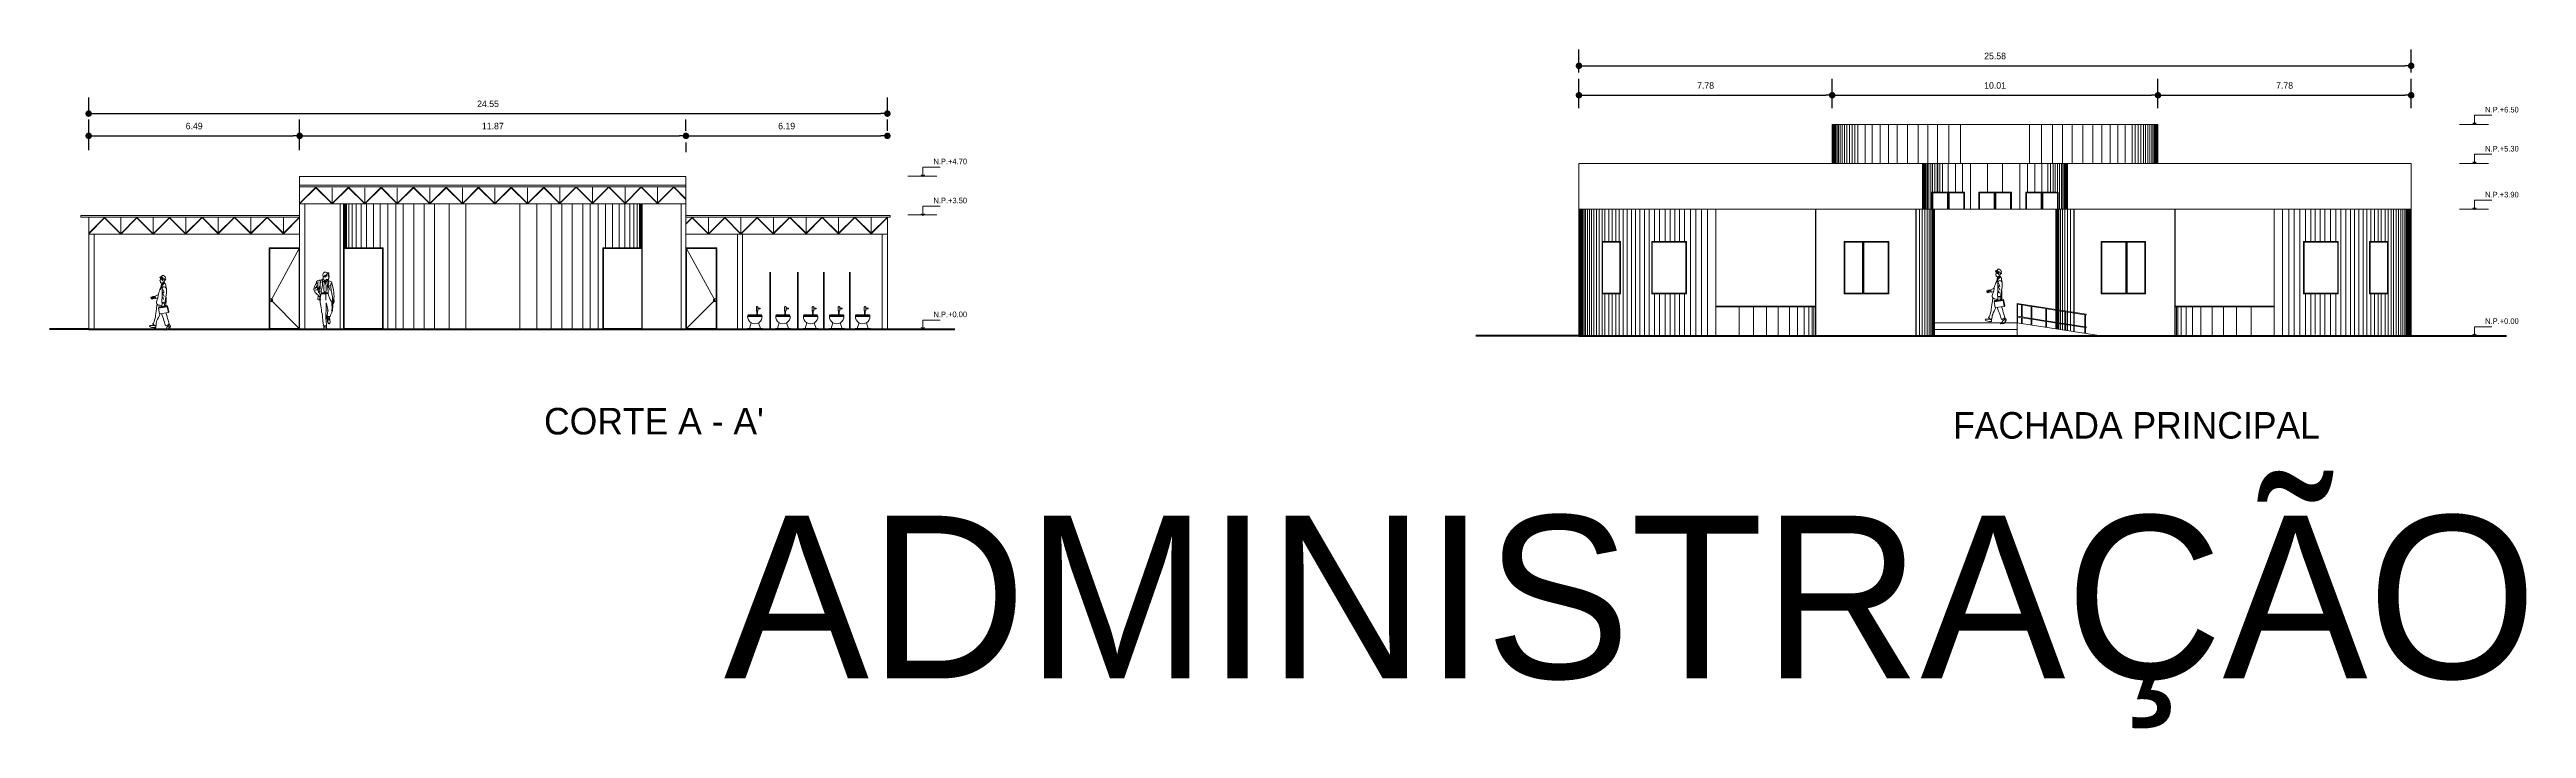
# Model space of a CAD drawing. Header units: millimetres. Extents: x 299 to 587, y 59 to 284.
# Drawn here: x 511.2 to 587.3, y 215.5 to 236.4 of the extents above; entities that cross this region are included whole.
import ezdxf

# ---------------------------------------------------------------- set-up
doc = ezdxf.new("R2010")
doc.units = ezdxf.units.MM
doc.linetypes.add('ACAD_ISO04W100', pattern=[30, 24, -3, 0, -3])
doc.layers.get('0').update_dxf_attribs({"lineweight": 5})
for name, color, linetype, lineweight in [('eje', 8, 'ACAD_ISO04W100', 13), ('escalones', 3, 'Continuous', 15), ('medio muro', 6, 'Continuous', 13), ('muebles', 2, 'Continuous', 13), ('muros', 1, 'Continuous', 25), ('trr', 11, 'Continuous', 40), ('vent', 4, 'ACAD_ISO04W100', 13), ('ventanas y canceleria', 4, 'Continuous', 13)]:
    doc.layers.add(name, color=color, linetype=linetype, lineweight=lineweight)
doc.dimstyles.new('cota1', dxfattribs={"dimtxt": 0.3, "dimasz": 0.3, "dimexe": 0.5, "dimexo": 0.2, "dimgap": 0.3, "dimtad": 2, "dimtih": 1, "dimtoh": 1, "dimdsep": 46, "dimtxsty": 'Standard', "dimblk": 'DOT', "dimcen": 0.5, "dimadec": 0, "dimazin": 0, "dimtfac": 1, "dimtmove": 0, "dimatfit": 3, "dimldrblk": 'DOT', "dimfxl": 1, "dimarcsym": 0})

msp = doc.modelspace()

# ---------------------------------------------------------------- texts
at = {"linetype": 'Continuous'}
for s, p in [('N.P.+6.50', (586.029, 234.427)), ('N.P.+4.70', (538.337, 232.835)), ('N.P.+5.30', (586.029, 233.227)), ('N.P.+3.50', (538.337, 231.635)), ('N.P.+3.90', (586.029, 231.815)), ('N.P.+0.00', (538.337, 228.135)), ('N.P.+0.00', (586.029, 227.929))]:
    msp.add_text(s, height=0.1728, dxfattribs=at).set_placement(p)
at = {"layer": 'eje', "color": 0, "linetype": 'ByBlock'}
for s, p in [("CORTE A - A'", (526.369, 224.531)), ('FACHADA PRINCIPAL', (569.674, 224.403))]:
    msp.add_text(s, height=0.816, dxfattribs=at).set_placement(p)
at = {"layer": 'eje', "color": 0}
msp.add_text('ADMINISTRAÇÃO', height=5, dxfattribs=at).set_placement((531.898, 217.034))

# ---------------------------------------------------------------- blocks, each defined once
blk = doc.blocks.new('_Dot')
at = {"color": 0, "linetype": 'Continuous', "lineweight": -2}
blk.add_line((-0.5, 0), (-1, 0), dxfattribs=at)
at = {"color": 0, "linetype": 'Continuous', "const_width": 0.5}
blk.add_lwpolyline([(-0.25, 0, 1), (0.25, 0, 1)], format="xyb", close=True, dxfattribs=at)
blk = doc.blocks.new('*D36')
at = {"color": 0, "linetype": 'Continuous', "lineweight": -2}
for p, q in [((512.373, 233.264), (512.373, 234.208)), ((518.858, 233.264), (518.858, 234.208)), ((512.573, 233.708), (518.658, 233.708))]:
    blk.add_line(p, q, dxfattribs=at)
at = {"layer": 'Defpoints', "color": 0, "linetype": 'Continuous'}
for p in [(512.373, 233.064), (518.858, 233.708), (518.858, 233.064)]:
    blk.add_point(p, dxfattribs=at)
at = {"color": 0, "linetype": 'Continuous', "lineweight": -2, "xscale": 0.2, "yscale": 0.2, "zscale": 0.2, "rotation": 180}
blk.add_blockref('_Dot', (512.373, 233.708), dxfattribs=at)
at = {"color": 0, "linetype": 'Continuous', "lineweight": -2, "xscale": 0.2, "yscale": 0.2, "zscale": 0.2}
blk.add_blockref('_Dot', (518.858, 233.708), dxfattribs=at)
at = {"color": 0, "linetype": 'Continuous', "insert": (515.616, 234.008), "char_height": 0.2, "attachment_point": 5}
blk.add_mtext('6.49', dxfattribs=at)
blk = doc.blocks.new('*D37')
at = {"color": 0, "linetype": 'Continuous', "lineweight": -2}
for p, q in [((518.858, 233.264), (518.858, 234.208)), ((519.058, 233.708), (530.531, 233.708)), ((530.731, 233.508), (530.731, 233.208))]:
    blk.add_line(p, q, dxfattribs=at)
at = {"layer": 'Defpoints', "color": 0, "linetype": 'Continuous'}
for p in [(518.858, 233.064), (530.731, 233.708), (530.731, 233.708)]:
    blk.add_point(p, dxfattribs=at)
at = {"color": 0, "linetype": 'Continuous', "lineweight": -2, "xscale": 0.2, "yscale": 0.2, "zscale": 0.2, "rotation": 180}
blk.add_blockref('_Dot', (518.858, 233.708), dxfattribs=at)
at = {"color": 0, "linetype": 'Continuous', "lineweight": -2, "xscale": 0.2, "yscale": 0.2, "zscale": 0.2}
blk.add_blockref('_Dot', (530.731, 233.708), dxfattribs=at)
at = {"color": 0, "linetype": 'Continuous', "insert": (524.795, 234.008), "char_height": 0.2, "attachment_point": 5}
blk.add_mtext('11.87', dxfattribs=at)
blk = doc.blocks.new('*D38')
at = {"color": 0, "linetype": 'Continuous', "lineweight": -2}
for p, q in [((512.373, 234.408), (512.373, 234.892)), ((536.922, 234.408), (536.922, 234.892)), ((512.573, 234.392), (536.722, 234.392))]:
    blk.add_line(p, q, dxfattribs=at)
at = {"layer": 'Defpoints', "color": 0, "linetype": 'Continuous'}
for p in [(512.373, 234.208), (536.922, 234.392), (536.922, 234.208)]:
    blk.add_point(p, dxfattribs=at)
at = {"color": 0, "linetype": 'Continuous', "lineweight": -2, "xscale": 0.2, "yscale": 0.2, "zscale": 0.2, "rotation": 180}
blk.add_blockref('_Dot', (512.373, 234.392), dxfattribs=at)
at = {"color": 0, "linetype": 'Continuous', "lineweight": -2, "xscale": 0.2, "yscale": 0.2, "zscale": 0.2}
blk.add_blockref('_Dot', (536.922, 234.392), dxfattribs=at)
at = {"color": 0, "linetype": 'Continuous', "insert": (524.647, 234.692), "char_height": 0.2, "attachment_point": 5}
blk.add_mtext('24.55', dxfattribs=at)
blk = doc.blocks.new('*D39')
at = {"color": 0, "linetype": 'Continuous', "lineweight": -2}
for p, q in [((530.731, 233.858), (530.731, 234.208)), ((536.922, 233.858), (536.922, 234.208)), ((530.931, 233.708), (536.722, 233.708))]:
    blk.add_line(p, q, dxfattribs=at)
at = {"layer": 'Defpoints', "color": 0, "linetype": 'Continuous'}
for p in [(530.731, 233.658), (536.922, 233.708), (536.922, 233.658)]:
    blk.add_point(p, dxfattribs=at)
at = {"color": 0, "linetype": 'Continuous', "lineweight": -2, "xscale": 0.2, "yscale": 0.2, "zscale": 0.2, "rotation": 180}
blk.add_blockref('_Dot', (530.731, 233.708), dxfattribs=at)
at = {"color": 0, "linetype": 'Continuous', "lineweight": -2, "xscale": 0.2, "yscale": 0.2, "zscale": 0.2}
blk.add_blockref('_Dot', (536.922, 233.708), dxfattribs=at)
at = {"color": 0, "linetype": 'Continuous', "insert": (533.826, 234.008), "char_height": 0.2, "attachment_point": 5}
blk.add_mtext('6.19', dxfattribs=at)
blk = doc.blocks.new('*D40')
at = {"color": 0, "linetype": 'Continuous', "lineweight": -2}
for p, q in [((558.178, 234.556), (558.178, 235.456)), ((565.961, 234.556), (565.961, 235.456)), ((558.378, 234.956), (565.761, 234.956))]:
    blk.add_line(p, q, dxfattribs=at)
at = {"layer": 'Defpoints', "color": 0, "linetype": 'Continuous'}
for p in [(565.961, 234.956), (558.178, 234.356), (565.961, 234.356)]:
    blk.add_point(p, dxfattribs=at)
at = {"color": 0, "linetype": 'Continuous', "lineweight": -2, "xscale": 0.2, "yscale": 0.2, "zscale": 0.2, "rotation": 180}
blk.add_blockref('_Dot', (558.178, 234.956), dxfattribs=at)
at = {"color": 0, "linetype": 'Continuous', "lineweight": -2, "xscale": 0.2, "yscale": 0.2, "zscale": 0.2}
blk.add_blockref('_Dot', (565.961, 234.956), dxfattribs=at)
at = {"color": 0, "linetype": 'Continuous', "insert": (562.07, 235.256), "char_height": 0.2, "attachment_point": 5}
blk.add_mtext('7.78', dxfattribs=at)
blk = doc.blocks.new('*D41')
at = {"color": 0, "linetype": 'Continuous', "lineweight": -2}
for p, q in [((565.961, 234.556), (565.961, 235.456)), ((575.975, 234.556), (575.975, 235.456)), ((566.161, 234.956), (575.775, 234.956))]:
    blk.add_line(p, q, dxfattribs=at)
at = {"layer": 'Defpoints', "color": 0, "linetype": 'Continuous'}
for p in [(575.975, 234.956), (565.961, 234.356), (575.975, 234.356)]:
    blk.add_point(p, dxfattribs=at)
at = {"color": 0, "linetype": 'Continuous', "lineweight": -2, "xscale": 0.2, "yscale": 0.2, "zscale": 0.2, "rotation": 180}
blk.add_blockref('_Dot', (565.961, 234.956), dxfattribs=at)
at = {"color": 0, "linetype": 'Continuous', "lineweight": -2, "xscale": 0.2, "yscale": 0.2, "zscale": 0.2}
blk.add_blockref('_Dot', (575.975, 234.956), dxfattribs=at)
at = {"color": 0, "linetype": 'Continuous', "insert": (570.968, 235.256), "char_height": 0.2, "attachment_point": 5}
blk.add_mtext('10.01', dxfattribs=at)
blk = doc.blocks.new('*D42')
at = {"color": 0, "linetype": 'Continuous', "lineweight": -2}
for p, q in [((575.975, 234.556), (575.975, 235.456)), ((583.758, 234.556), (583.758, 235.456)), ((576.175, 234.956), (583.558, 234.956))]:
    blk.add_line(p, q, dxfattribs=at)
at = {"layer": 'Defpoints', "color": 0, "linetype": 'Continuous'}
for p in [(583.758, 234.956), (575.975, 234.356), (583.758, 234.356)]:
    blk.add_point(p, dxfattribs=at)
at = {"color": 0, "linetype": 'Continuous', "lineweight": -2, "xscale": 0.2, "yscale": 0.2, "zscale": 0.2, "rotation": 180}
blk.add_blockref('_Dot', (575.975, 234.956), dxfattribs=at)
at = {"color": 0, "linetype": 'Continuous', "lineweight": -2, "xscale": 0.2, "yscale": 0.2, "zscale": 0.2}
blk.add_blockref('_Dot', (583.758, 234.956), dxfattribs=at)
at = {"color": 0, "linetype": 'Continuous', "insert": (579.866, 235.256), "char_height": 0.2, "attachment_point": 5}
blk.add_mtext('7.78', dxfattribs=at)
blk = doc.blocks.new('*D43')
at = {"color": 0, "linetype": 'Continuous', "lineweight": -2}
for p, q in [((558.178, 235.656), (558.178, 236.361)), ((583.758, 235.656), (583.758, 236.361)), ((558.378, 235.861), (583.558, 235.861))]:
    blk.add_line(p, q, dxfattribs=at)
at = {"layer": 'Defpoints', "color": 0, "linetype": 'Continuous'}
for p in [(558.178, 235.456), (583.758, 235.861), (583.758, 235.456)]:
    blk.add_point(p, dxfattribs=at)
at = {"color": 0, "linetype": 'Continuous', "lineweight": -2, "xscale": 0.2, "yscale": 0.2, "zscale": 0.2, "rotation": 180}
blk.add_blockref('_Dot', (558.178, 235.861), dxfattribs=at)
at = {"color": 0, "linetype": 'Continuous', "lineweight": -2, "xscale": 0.2, "yscale": 0.2, "zscale": 0.2}
blk.add_blockref('_Dot', (583.758, 235.861), dxfattribs=at)
at = {"color": 0, "linetype": 'Continuous', "insert": (570.968, 236.161), "char_height": 0.2, "attachment_point": 5}
blk.add_mtext('25.58', dxfattribs=at)

# ---------------------------------------------------------------- dimensions: what is measured, and where the dimension line sits
at = {"linetype": 'Continuous'}
for base, p1, p2, picture, middle in [((583.758, 235.861), (558.178, 235.456), (583.758, 235.456), '*D43', (570.968, 236.161)), ((565.961, 234.956), (558.178, 234.356), (565.961, 234.356), '*D40', (562.07, 235.256)), ((575.975, 234.956), (565.961, 234.356), (575.975, 234.356), '*D41', (570.968, 235.256)), ((583.758, 234.956), (575.975, 234.356), (583.758, 234.356), '*D42', (579.866, 235.256)), ((536.922, 234.392), (512.373, 234.208), (536.922, 234.208), '*D38', (524.647, 234.692)), ((518.8584, 233.708), (512.3728, 233.0643), (518.8584, 233.0643), '*D36', (515.6156, 234.008)), ((530.731, 233.708), (518.858, 233.064), (530.731, 233.708), '*D37', (524.795, 234.008))]:
    dim = msp.add_linear_dim(base=base, p1=p1, p2=p2, dimstyle='cota1', override={"dimtxt": 0.2, "dimasz": 0.2, "dimgap": 0.2}, dxfattribs=at)
    dim.commit()
    dim.dimension.update_dxf_attribs({"geometry": picture, "text_midpoint": middle})
dim = msp.add_aligned_dim(p1=(530.731, 233.658), p2=(536.922, 233.658), distance=0.05, dimstyle='cota1', override={"dimtxt": 0.2, "dimasz": 0.2, "dimgap": 0.2}, dxfattribs=at)
dim.commit()
dim.dimension.update_dxf_attribs({"geometry": '*D39', "text_midpoint": (533.826, 234.008)})

# ---------------------------------------------------------------- linework, layer by layer
for p, q in [((565.971, 234.057), (565.971, 232.857)), ((565.991, 234.057), (565.991, 232.857)), ((566.011, 234.057), (566.011, 232.857)), ((566.041, 234.057), (566.041, 232.857)), ((566.071, 234.057), (566.071, 232.857)), ((566.111, 234.057), (566.111, 232.857)), ((566.151, 234.057), (566.151, 232.857)), ((566.211, 234.057), (566.211, 232.857)), ((566.271, 234.057), (566.271, 232.857)), ((566.341, 234.057), (566.341, 232.857)), ((566.411, 234.057), (566.411, 232.857)), ((566.491, 234.057), (566.491, 232.857)), ((566.571, 234.057), (566.571, 232.857)), ((566.661, 234.057), (566.661, 232.857)), ((566.751, 234.057), (566.751, 232.857)), ((566.971, 234.057), (566.971, 232.857)), ((567.191, 234.057), (567.191, 232.857)), ((567.431, 234.057), (567.431, 232.857)), ((567.691, 234.057), (567.691, 232.857)), ((567.961, 234.057), (567.961, 232.857)), ((568.271, 234.057), (568.271, 232.857)), ((568.601, 234.057), (568.601, 232.857)), ((568.899, 234.057), (568.899, 232.857)), ((569.199, 234.057), (569.199, 232.857)), ((569.544, 234.057), (569.544, 232.857)), ((569.906, 234.057), (569.906, 232.857)), ((572.03, 234.057), (572.03, 232.857)), ((572.392, 234.057), (572.392, 232.857)), ((572.737, 234.057), (572.737, 232.857)), ((573.037, 234.057), (573.037, 232.857)), ((573.335, 234.057), (573.335, 232.857)), ((573.665, 234.057), (573.665, 232.857)), ((573.975, 234.057), (573.975, 232.857)), ((574.245, 234.057), (574.245, 232.857)), ((574.505, 234.057), (574.505, 232.857)), ((574.745, 234.057), (574.745, 232.857)), ((574.965, 234.057), (574.965, 232.857)), ((575.185, 234.057), (575.185, 232.857)), ((575.275, 234.057), (575.275, 232.857)), ((575.365, 234.057), (575.365, 232.857)), ((575.445, 234.057), (575.445, 232.857)), ((575.525, 234.057), (575.525, 232.857)), ((575.595, 234.057), (575.595, 232.857)), ((575.665, 234.057), (575.665, 232.857)), ((575.725, 234.057), (575.725, 232.857)), ((575.785, 234.057), (575.785, 232.857)), ((575.825, 234.057), (575.825, 232.857)), ((575.865, 234.057), (575.865, 232.857)), ((575.895, 234.057), (575.895, 232.857)), ((575.925, 234.057), (575.925, 232.857)), ((575.945, 234.057), (575.945, 232.857)), ((575.965, 234.057), (575.965, 232.857)), ((585.246, 234.057), (586.133, 234.057)), ((537.555, 232.465), (538.441, 232.465)), ((568.748, 232.857), (568.748, 231.457)), ((568.768, 232.857), (568.768, 231.457)), ((568.788, 232.857), (568.788, 231.457)), ((568.818, 232.857), (568.818, 231.457)), ((568.848, 232.857), (568.848, 231.457)), ((568.888, 232.857), (568.888, 231.457)), ((568.928, 232.857), (568.928, 231.457)), ((568.988, 232.857), (568.988, 231.457)), ((569.048, 232.857), (569.048, 231.982)), ((569.118, 232.857), (569.118, 231.982)), ((569.188, 232.857), (569.188, 231.982)), ((569.208, 232.857), (569.208, 231.982)), ((569.268, 232.857), (569.268, 231.982)), ((569.348, 232.857), (569.348, 231.982)), ((569.528, 232.857), (569.528, 231.982)), ((569.748, 232.857), (569.748, 231.982)), ((569.968, 232.857), (569.968, 231.982)), ((570.208, 232.857), (570.208, 231.457)), ((570.738, 232.857), (570.738, 231.982)), ((571.198, 232.857), (571.198, 231.982)), ((571.728, 232.857), (571.728, 231.457)), ((571.968, 232.857), (571.968, 231.982)), ((572.188, 232.857), (572.188, 231.982)), ((572.408, 232.857), (572.408, 231.982)), ((572.588, 232.857), (572.588, 231.982)), ((572.668, 232.857), (572.668, 231.982)), ((572.748, 232.857), (572.748, 231.982)), ((572.818, 232.857), (572.818, 231.982)), ((572.888, 232.857), (572.888, 231.982)), ((572.948, 232.857), (572.948, 231.457)), ((573.008, 232.857), (573.008, 231.457)), ((573.048, 232.857), (573.048, 231.457)), ((573.088, 232.857), (573.088, 231.457)), ((573.118, 232.857), (573.118, 231.457)), ((573.148, 232.857), (573.148, 231.457)), ((573.168, 232.857), (573.168, 231.457)), ((573.188, 232.857), (573.188, 231.457)), ((585.246, 232.857), (586.133, 232.857)), ((520.217, 231.614), (520.217, 230.264)), ((520.227, 231.614), (520.227, 230.264)), ((520.247, 231.614), (520.247, 230.264)), ((520.267, 231.614), (520.267, 230.264)), ((520.297, 231.614), (520.297, 230.264)), ((520.367, 231.614), (520.367, 230.264)), ((520.467, 231.614), (520.467, 230.264)), ((520.597, 231.614), (520.597, 230.264)), ((520.747, 231.614), (520.747, 230.264)), ((520.917, 231.614), (520.917, 230.264)), ((521.127, 231.614), (521.127, 230.264)), ((521.337, 231.614), (521.337, 230.264)), ((521.567, 231.614), (521.567, 227.764)), ((521.817, 231.614), (521.817, 227.764)), ((522.035, 231.614), (522.035, 227.764)), ((522.367, 231.614), (522.367, 227.764)), ((522.687, 231.614), (522.687, 227.764)), ((523.007, 231.614), (523.007, 227.764)), ((523.455, 231.614), (523.455, 227.764)), ((523.97, 231.614), (523.97, 227.764)), ((525.629, 231.614), (525.629, 227.764)), ((526.144, 231.614), (526.144, 227.764)), ((526.592, 231.614), (526.592, 227.764)), ((526.912, 231.614), (526.912, 227.764)), ((527.232, 231.614), (527.232, 227.764)), ((527.563, 231.614), (527.563, 227.764)), ((527.782, 231.614), (527.782, 227.764)), ((528.032, 231.614), (528.032, 227.764)), ((528.262, 231.614), (528.262, 230.264)), ((528.472, 231.614), (528.472, 230.264)), ((528.682, 231.614), (528.682, 230.264)), ((528.852, 231.614), (528.852, 230.264)), ((529.002, 231.614), (529.002, 230.264)), ((529.132, 231.614), (529.132, 230.264)), ((529.232, 231.614), (529.232, 230.264)), ((529.302, 231.614), (529.302, 230.264)), ((529.332, 231.614), (529.332, 230.264)), ((529.352, 231.614), (529.352, 230.264)), ((529.372, 231.614), (529.372, 230.264)), ((529.382, 231.614), (529.382, 230.264)), ((558.188, 231.457), (558.188, 227.557)), ((558.198, 231.457), (558.198, 227.557)), ((558.218, 231.457), (558.218, 227.557)), ((558.238, 231.457), (558.238, 227.557)), ((558.268, 231.457), (558.268, 227.557)), ((558.298, 231.457), (558.298, 227.557)), ((558.338, 231.457), (558.338, 227.557)), ((558.378, 231.457), (558.378, 227.557)), ((558.438, 231.457), (558.438, 227.557)), ((558.498, 231.457), (558.498, 227.557)), ((558.568, 231.457), (558.568, 227.557)), ((558.638, 231.457), (558.638, 227.557)), ((558.718, 231.457), (558.718, 227.557)), ((558.798, 231.457), (558.798, 227.557)), ((558.888, 231.457), (558.888, 227.557)), ((558.978, 231.457), (558.978, 230.457)), ((559.098, 231.457), (559.098, 230.457)), ((559.198, 231.457), (559.198, 230.457)), ((559.308, 231.457), (559.308, 230.457)), ((559.418, 231.457), (559.418, 230.457)), ((559.538, 231.457), (559.538, 227.557)), ((559.658, 231.457), (559.658, 227.557)), ((559.788, 231.457), (559.788, 227.557)), ((559.918, 231.457), (559.918, 227.557)), ((560.048, 231.457), (560.048, 227.557)), ((560.188, 231.457), (560.188, 227.557)), ((560.338, 231.457), (560.338, 227.557)), ((560.498, 231.457), (560.498, 230.457)), ((560.658, 231.457), (560.658, 230.457)), ((560.828, 231.457), (560.828, 230.457)), ((560.978, 231.457), (560.978, 230.457)), ((561.126, 231.457), (561.126, 230.457)), ((561.266, 231.457), (561.266, 230.457)), ((561.426, 231.457), (561.426, 230.457)), ((561.606, 231.457), (561.606, 227.557)), ((561.771, 231.457), (561.771, 227.557)), ((561.941, 231.457), (561.941, 227.557)), ((562.133, 231.457), (562.133, 227.557)), ((568.641, 231.457), (568.641, 227.557)), ((568.731, 231.457), (568.731, 227.557)), ((568.811, 231.457), (568.811, 227.557)), ((568.881, 231.457), (568.881, 227.557)), ((568.941, 231.457), (568.941, 227.557)), ((568.991, 231.457), (568.991, 227.557)), ((569.031, 231.457), (569.031, 227.557)), ((569.061, 231.457), (569.061, 227.557)), ((569.081, 231.457), (569.081, 227.557)), ((572.842, 231.457), (572.842, 227.772)), ((572.862, 231.457), (572.862, 227.769)), ((572.892, 231.457), (572.892, 227.764)), ((572.932, 231.457), (572.932, 227.758)), ((572.982, 231.457), (572.982, 227.75)), ((573.042, 231.457), (573.042, 227.741)), ((573.112, 231.457), (573.112, 227.73)), ((573.192, 231.457), (573.192, 227.718)), ((573.282, 231.457), (573.282, 227.704)), ((579.803, 231.457), (579.803, 227.557)), ((579.995, 231.457), (579.995, 227.557)), ((580.165, 231.457), (580.165, 227.557)), ((580.33, 231.457), (580.33, 227.557)), ((580.51, 231.457), (580.51, 230.457)), ((580.67, 231.457), (580.67, 230.457)), ((580.81, 231.457), (580.81, 230.457)), ((580.958, 231.457), (580.958, 230.457)), ((581.108, 231.457), (581.108, 230.457)), ((581.278, 231.457), (581.278, 230.457)), ((581.438, 231.457), (581.438, 230.457)), ((581.598, 231.457), (581.598, 227.557)), ((581.748, 231.457), (581.748, 227.557)), ((581.888, 231.457), (581.888, 227.557)), ((582.018, 231.457), (582.018, 227.557)), ((582.148, 231.457), (582.148, 227.557)), ((582.278, 231.457), (582.278, 227.557)), ((582.398, 231.457), (582.398, 227.557)), ((582.518, 231.457), (582.518, 230.457)), ((582.628, 231.457), (582.628, 230.457)), ((582.738, 231.457), (582.738, 230.457)), ((582.838, 231.457), (582.838, 230.457)), ((582.958, 231.457), (582.958, 230.457)), ((583.048, 231.457), (583.048, 227.557)), ((583.138, 231.457), (583.138, 227.557)), ((583.218, 231.457), (583.218, 227.557)), ((583.298, 231.457), (583.298, 227.557)), ((583.368, 231.457), (583.368, 227.557)), ((583.438, 231.457), (583.438, 227.557)), ((583.498, 231.457), (583.498, 227.557)), ((583.558, 231.457), (583.558, 227.557)), ((583.598, 231.457), (583.598, 227.557)), ((583.638, 231.457), (583.638, 227.557)), ((583.668, 231.457), (583.668, 227.557)), ((583.698, 231.457), (583.698, 227.557)), ((583.718, 231.457), (583.718, 227.557)), ((583.738, 231.457), (583.738, 227.557)), ((583.748, 231.457), (583.748, 227.557)), ((585.246, 231.457), (586.133, 231.457)), ((537.555, 231.278), (538.441, 231.278)), ((558.978, 228.857), (558.978, 227.557)), ((559.099, 228.877), (559.099, 227.557)), ((559.198, 228.857), (559.198, 227.557)), ((559.308, 228.857), (559.308, 227.557)), ((559.418, 228.857), (559.418, 227.557)), ((560.498, 228.857), (560.498, 227.557)), ((560.658, 228.857), (560.658, 227.557)), ((560.828, 228.857), (560.828, 227.557)), ((560.978, 228.857), (560.978, 227.557)), ((561.126, 228.857), (561.126, 227.557)), ((561.266, 228.857), (561.266, 227.557)), ((561.426, 228.857), (561.426, 227.557)), ((563.097, 228.457), (563.097, 227.557)), ((563.547, 228.457), (563.547, 227.557)), ((563.947, 228.457), (563.947, 227.557)), ((564.297, 228.457), (564.297, 227.557)), ((564.647, 228.457), (564.647, 227.557)), ((564.897, 228.457), (564.897, 227.557)), ((565.097, 228.457), (565.097, 227.557)), ((565.247, 228.457), (565.247, 227.557)), ((565.347, 228.457), (565.347, 227.557)), ((565.397, 228.457), (565.397, 227.557)), ((576.539, 228.457), (576.539, 227.557)), ((576.589, 228.457), (576.589, 227.557)), ((576.689, 228.457), (576.689, 227.557)), ((576.839, 228.457), (576.839, 227.557)), ((577.039, 228.457), (577.039, 227.557)), ((577.289, 228.457), (577.289, 227.557)), ((577.639, 228.457), (577.639, 227.557)), ((577.989, 228.457), (577.989, 227.557)), ((578.389, 228.457), (578.389, 227.557)), ((578.839, 228.457), (578.839, 227.557)), ((580.51, 228.857), (580.51, 227.557)), ((580.67, 228.857), (580.67, 227.557)), ((580.81, 228.857), (580.81, 227.598)), ((580.958, 228.857), (580.958, 227.557)), ((581.108, 228.857), (581.108, 227.557)), ((581.278, 228.857), (581.278, 227.557)), ((581.438, 228.857), (581.438, 227.557)), ((582.518, 228.857), (582.518, 227.557)), ((582.628, 228.857), (582.628, 227.557)), ((582.738, 228.857), (582.738, 227.557)), ((582.837, 228.877), (582.837, 227.557)), ((582.958, 228.857), (582.958, 227.557))]:
    msp.add_line(p, q)
at = {"linetype": 'Continuous'}
for p, q in [((585.7, 234.056), (585.649, 234.107)), ((585.7, 234.341), (586.235, 234.341)), ((585.7, 234.056), (585.7, 234.341)), ((585.7, 234.056), (585.752, 234.107)), ((585.7, 233.141), (586.235, 233.141)), ((585.7, 232.856), (585.7, 233.141)), ((538.009, 232.464), (537.957, 232.515)), ((538.009, 232.748), (538.544, 232.748)), ((538.009, 232.464), (538.009, 232.748)), ((538.009, 232.464), (538.06, 232.515)), ((585.7, 232.856), (585.649, 232.907)), ((585.7, 232.856), (585.752, 232.907)), ((538.009, 231.548), (538.544, 231.548)), ((538.009, 231.264), (538.009, 231.548)), ((585.7, 231.443), (585.649, 231.495)), ((585.7, 231.728), (586.235, 231.728)), ((585.7, 231.443), (585.7, 231.728)), ((585.7, 231.443), (585.752, 231.495)), ((538.009, 231.264), (537.957, 231.315)), ((538.009, 231.264), (538.06, 231.315)), ((538.009, 227.764), (537.957, 227.815)), ((538.009, 227.764), (538.009, 228.048)), ((538.009, 228.048), (538.544, 228.048)), ((538.009, 227.764), (538.06, 227.815)), ((585.7, 227.842), (586.235, 227.842)), ((585.7, 227.557), (585.7, 227.842)), ((585.7, 227.557), (585.649, 227.609)), ((585.7, 227.557), (585.752, 227.609))]:
    msp.add_line(p, q, dxfattribs=at)
at = {"layer": 'eje'}
for p, q in [((512.133, 231.264), (512.133, 231.214)), ((517.979, 228.658), (518.838, 230.244)), ((531.62, 228.658), (530.751, 230.244)), ((518.838, 227.784), (517.979, 228.658)), ((530.751, 227.784), (531.62, 228.658))]:
    msp.add_line(p, q, dxfattribs=at)
at = {"layer": 'escalones'}
for p, q in [((565.961, 234.057), (575.975, 234.057)), ((565.961, 234.057), (565.961, 232.857)), ((575.975, 234.057), (575.975, 232.857)), ((518.858, 232.464), (530.731, 232.464)), ((518.858, 232.464), (518.858, 231.614)), ((530.731, 232.464), (530.731, 231.614)), ((518.858, 232.192), (530.731, 232.192)), ((518.858, 232.142), (530.731, 232.142)), ((518.858, 231.614), (530.731, 231.614)), ((558.178, 231.457), (583.758, 231.457)), ((512.133, 231.264), (518.858, 231.264)), ((512.133, 231.214), (518.858, 231.214)), ((512.373, 230.685), (518.858, 230.685)), ((537.009, 231.264), (530.731, 231.264)), ((530.731, 231.214), (537.009, 231.214)), ((530.731, 230.685), (536.922, 230.685)), ((537.009, 231.264), (537.009, 231.214)), ((520.228, 227.784), (521.407, 227.784)), ((528.192, 227.784), (529.37, 227.784)), ((530.751, 227.784), (531.661, 227.784)), ((569.091, 227.957), (571.646, 227.957)), ((569.091, 227.757), (571.646, 227.757)), ((571.646, 227.957), (574.224, 227.557)), ((571.646, 227.957), (571.646, 227.557))]:
    msp.add_line(p, q, dxfattribs=at)
at = {"layer": 'medio muro'}
for p, q in [((568.738, 232.857), (568.738, 231.457)), ((573.198, 232.857), (573.198, 231.457)), ((518.858, 231.614), (518.858, 227.764)), ((519.018, 231.614), (519.018, 227.764)), ((520.098, 231.614), (520.098, 227.764)), ((520.208, 231.614), (520.208, 227.764)), ((529.39, 227.764), (529.39, 231.614)), ((530.58, 227.764), (530.58, 231.614)), ((530.731, 227.764), (530.731, 231.614)), ((562.387, 231.457), (562.387, 227.557)), ((569.028, 231.982), (570.028, 231.982)), ((569.028, 231.982), (569.028, 231.457)), ((569.028, 231.982), (569.028, 231.457)), ((569.053, 231.957), (569.503, 231.957)), ((569.053, 231.957), (569.053, 231.457)), ((569.503, 231.957), (569.503, 231.457)), ((569.528, 231.982), (569.528, 231.457)), ((569.553, 231.957), (570.003, 231.957)), ((569.553, 231.957), (569.553, 231.457)), ((570.003, 231.957), (570.003, 231.457)), ((570.028, 231.982), (570.028, 231.457)), ((570.028, 231.982), (570.028, 231.457)), ((570.468, 231.982), (571.468, 231.982)), ((570.468, 231.982), (570.468, 231.457)), ((570.468, 231.982), (570.468, 231.457)), ((570.493, 231.957), (570.943, 231.957)), ((570.493, 231.957), (570.493, 231.457)), ((570.943, 231.957), (570.943, 231.457)), ((570.968, 231.982), (570.968, 231.457)), ((570.993, 231.957), (571.443, 231.957)), ((570.993, 231.957), (570.993, 231.457)), ((571.443, 231.957), (571.443, 231.457)), ((571.468, 231.982), (571.468, 231.457)), ((571.468, 231.982), (571.468, 231.457)), ((571.908, 231.982), (572.908, 231.982)), ((571.908, 231.982), (571.908, 231.457)), ((571.908, 231.982), (571.908, 231.457)), ((571.933, 231.957), (572.383, 231.957)), ((571.933, 231.957), (571.933, 231.457)), ((572.383, 231.957), (572.383, 231.457)), ((572.408, 231.982), (572.408, 231.457)), ((572.433, 231.957), (572.883, 231.957)), ((572.433, 231.957), (572.433, 231.457)), ((572.883, 231.957), (572.883, 231.457)), ((572.908, 231.982), (572.908, 231.457)), ((572.908, 231.982), (572.908, 231.457)), ((579.549, 231.457), (579.549, 227.557)), ((532.315, 227.764), (532.315, 230.685)), ((532.465, 227.764), (532.465, 230.685))]:
    msp.add_line(p, q, dxfattribs=at)
at = {"layer": 'muebles'}
for p, q in [((514.568, 229.271), (514.584, 229.291)), ((514.581, 229.302), (514.577, 229.318)), ((514.617, 229.188), (514.578, 229.195)), ((514.641, 229.42), (514.592, 229.365)), ((514.621, 229.169), (514.595, 229.059)), ((514.615, 229.288), (514.622, 229.321)), ((514.644, 229.288), (514.615, 229.288)), ((514.691, 229.218), (514.621, 229.169)), ((514.621, 229.169), (514.623, 229.18)), ((514.644, 229.253), (514.649, 229.274)), ((514.697, 229.238), (514.644, 229.253)), ((514.691, 229.218), (514.697, 229.239)), ((514.701, 229.195), (514.691, 229.218)), ((514.708, 229.182), (514.701, 229.195)), ((514.708, 229.182), (514.737, 229.145)), ((514.737, 229.341), (514.718, 229.284)), ((514.743, 229.296), (514.725, 229.305)), ((519.356, 229.163), (519.332, 229.116)), ((519.345, 229.136), (519.372, 229.17)), ((519.372, 229.199), (519.356, 229.163)), ((519.38, 229.228), (519.372, 229.199)), ((519.372, 229.17), (519.397, 229.188)), ((519.398, 229.247), (519.38, 229.228)), ((519.397, 229.188), (519.408, 229.195)), ((519.411, 229.248), (519.398, 229.247)), ((519.445, 229.257), (519.411, 229.248)), ((519.423, 229.197), (519.417, 229.167)), ((519.417, 229.167), (519.42, 229.136)), ((519.463, 229.269), (519.445, 229.257)), ((519.477, 229.273), (519.463, 229.269)), ((519.496, 229.277), (519.477, 229.273)), ((519.488, 229.213), (519.506, 229.25)), ((519.5, 229.217), (519.488, 229.213)), ((519.488, 229.125), (519.489, 229.16)), ((519.489, 229.191), (519.505, 229.208)), ((519.489, 229.16), (519.489, 229.191)), ((519.522, 229.278), (519.496, 229.277)), ((519.519, 229.219), (519.5, 229.217)), ((519.505, 229.208), (519.519, 229.219)), ((519.506, 229.25), (519.519, 229.269)), ((519.519, 229.269), (519.529, 229.281)), ((519.553, 229.284), (519.522, 229.278)), ((519.561, 229.296), (519.557, 229.28)), ((519.557, 229.28), (519.572, 229.244)), ((519.563, 229.177), (519.559, 229.124)), ((519.573, 229.318), (519.561, 229.296)), ((519.561, 229.273), (519.564, 229.219)), ((519.564, 229.219), (519.563, 229.177)), ((519.572, 229.328), (519.578, 229.342)), ((519.576, 229.31), (519.572, 229.328)), ((519.572, 229.244), (519.591, 229.218)), ((519.573, 229.423), (519.574, 229.451)), ((519.577, 229.397), (519.573, 229.423)), ((519.574, 229.451), (519.58, 229.471)), ((519.576, 229.369), (519.577, 229.397)), ((519.587, 229.3), (519.576, 229.31)), ((519.58, 229.37), (519.578, 229.37)), ((519.578, 229.342), (519.579, 229.357)), ((519.579, 229.357), (519.582, 229.371)), ((519.58, 229.471), (519.595, 229.495)), ((519.592, 229.377), (519.58, 229.37)), ((519.605, 229.283), (519.587, 229.3)), ((519.591, 229.218), (519.603, 229.209)), ((519.603, 229.387), (519.592, 229.377)), ((519.595, 229.495), (519.609, 229.509)), ((519.619, 229.208), (519.601, 229.112)), ((519.619, 229.398), (519.603, 229.387)), ((519.603, 229.209), (519.634, 229.262)), ((519.626, 229.264), (519.605, 229.283)), ((519.609, 229.509), (519.625, 229.519)), ((519.614, 229.23), (519.624, 229.207)), ((519.627, 229.411), (519.619, 229.398)), ((519.624, 229.207), (519.648, 229.21)), ((519.625, 229.519), (519.634, 229.523)), ((519.64, 229.261), (519.626, 229.264)), ((519.635, 229.421), (519.627, 229.411)), ((519.627, 229.39), (519.628, 229.403)), ((519.628, 229.379), (519.627, 229.39)), ((519.628, 229.403), (519.632, 229.414)), ((519.635, 229.373), (519.628, 229.379)), ((519.632, 229.414), (519.64, 229.423)), ((519.634, 229.523), (519.659, 229.517)), ((519.649, 229.422), (519.635, 229.421)), ((519.644, 229.367), (519.635, 229.373)), ((519.638, 229.261), (519.656, 229.239)), ((519.653, 229.268), (519.64, 229.261)), ((519.644, 229.406), (519.642, 229.396)), ((519.642, 229.396), (519.646, 229.39)), ((519.654, 229.372), (519.644, 229.367)), ((519.646, 229.39), (519.645, 229.385)), ((519.648, 229.21), (519.665, 229.227)), ((519.658, 229.415), (519.649, 229.422)), ((519.656, 229.183), (519.65, 229.215)), ((519.677, 229.284), (519.653, 229.268)), ((519.656, 229.239), (519.671, 229.207)), ((519.666, 229.151), (519.656, 229.183)), ((519.666, 229.399), (519.658, 229.415)), ((519.659, 229.517), (519.679, 229.504)), ((519.673, 229.398), (519.666, 229.399)), ((519.671, 229.207), (519.683, 229.237)), ((519.678, 229.407), (519.673, 229.398)), ((519.678, 229.292), (519.675, 229.301)), ((519.688, 229.293), (519.677, 229.284)), ((519.68, 229.418), (519.678, 229.407)), ((519.687, 229.289), (519.678, 229.292)), ((519.679, 229.504), (519.701, 229.503)), ((519.683, 229.456), (519.68, 229.445)), ((519.68, 229.445), (519.686, 229.436)), ((519.69, 229.429), (519.68, 229.418)), ((519.694, 229.462), (519.683, 229.456)), ((519.683, 229.237), (519.701, 229.262)), ((519.686, 229.436), (519.69, 229.429)), ((519.698, 229.29), (519.687, 229.289)), ((519.708, 229.276), (519.688, 229.29)), ((519.705, 229.466), (519.694, 229.462)), ((519.697, 229.249), (519.703, 229.178)), ((519.711, 229.289), (519.698, 229.29)), ((519.701, 229.503), (519.726, 229.5)), ((519.701, 229.262), (519.708, 229.276)), ((519.701, 229.267), (519.735, 229.238)), ((519.703, 229.178), (519.712, 229.115)), ((519.72, 229.472), (519.705, 229.466)), ((519.71, 229.269), (519.745, 229.254)), ((519.725, 229.284), (519.711, 229.289)), ((519.731, 229.471), (519.72, 229.472)), ((519.723, 229.399), (519.732, 229.397)), ((519.742, 229.288), (519.725, 229.284)), ((519.726, 229.5), (519.743, 229.499)), ((519.731, 229.394), (519.727, 229.396)), ((519.729, 229.419), (519.739, 229.423)), ((519.745, 229.467), (519.731, 229.471)), ((519.733, 229.389), (519.731, 229.394)), ((519.732, 229.397), (519.742, 229.397)), ((519.737, 229.394), (519.733, 229.389)), ((519.735, 229.238), (519.751, 229.224)), ((519.751, 229.224), (519.735, 229.209)), ((519.735, 229.209), (519.758, 229.197)), ((519.742, 229.397), (519.737, 229.394)), ((519.739, 229.423), (519.744, 229.422)), ((519.758, 229.197), (519.739, 229.111)), ((519.748, 229.332), (519.741, 229.333)), ((519.743, 229.311), (519.741, 229.299)), ((519.741, 229.299), (519.742, 229.288)), ((519.742, 229.465), (519.753, 229.447)), ((519.743, 229.499), (519.753, 229.488)), ((519.746, 229.322), (519.743, 229.311)), ((519.744, 229.422), (519.748, 229.415)), ((519.754, 229.476), (519.745, 229.467)), ((519.75, 229.355), (519.745, 229.357)), ((519.745, 229.254), (519.787, 229.245)), ((519.751, 229.327), (519.746, 229.322)), ((519.748, 229.415), (519.749, 229.406)), ((519.754, 229.338), (519.748, 229.332)), ((519.762, 229.356), (519.75, 229.355)), ((519.751, 229.334), (519.751, 229.327)), ((519.753, 229.488), (519.754, 229.476)), ((519.753, 229.447), (519.759, 229.427)), ((519.756, 229.344), (519.754, 229.338)), ((519.758, 229.357), (519.756, 229.344)), ((519.759, 229.427), (519.758, 229.404)), ((519.758, 229.404), (519.761, 229.391)), ((519.761, 229.391), (519.764, 229.379)), ((519.766, 229.362), (519.762, 229.356)), ((519.764, 229.379), (519.766, 229.362)), ((519.787, 229.245), (519.82, 229.236)), ((519.82, 229.236), (519.841, 229.224)), ((519.821, 229.149), (519.822, 229.163)), ((519.822, 229.163), (519.826, 229.184)), ((519.841, 229.224), (519.866, 229.108)), ((533.304, 229.514), (533.304, 227.764)), ((533.327, 229.514), (533.327, 227.764)), ((534.155, 229.514), (534.155, 227.764)), ((534.178, 229.514), (534.178, 227.764)), ((534.955, 229.514), (534.955, 227.764)), ((534.978, 229.514), (534.978, 227.764)), ((535.755, 229.514), (535.755, 227.764)), ((535.778, 229.514), (535.778, 227.764)), ((571.017, 229.253), (570.981, 229.18)), ((570.981, 229.18), (570.987, 229.167)), ((570.99, 229.465), (571.006, 229.485)), ((571.003, 229.495), (571, 229.511)), ((571.039, 229.381), (571, 229.389)), ((571.064, 229.614), (571.014, 229.559)), ((571.044, 229.362), (571.017, 229.253)), ((571.037, 229.482), (571.044, 229.515)), ((571.067, 229.481), (571.037, 229.482)), ((571.113, 229.412), (571.044, 229.362)), ((571.044, 229.362), (571.045, 229.374)), ((571.053, 229.187), (571.057, 228.992)), ((571.062, 229.203), (571.103, 229.115)), ((571.064, 229.323), (571.064, 229.309)), ((571.073, 229.319), (571.064, 229.323)), ((571.067, 229.447), (571.071, 229.468)), ((571.119, 229.432), (571.067, 229.447)), ((571.113, 229.412), (571.119, 229.432)), ((571.123, 229.389), (571.113, 229.412)), ((571.13, 229.376), (571.123, 229.389)), ((571.13, 229.376), (571.16, 229.339)), ((571.16, 229.535), (571.14, 229.478)), ((571.166, 229.49), (571.148, 229.499)), ((571.16, 229.339), (571.17, 229.319)), ((571.17, 229.319), (571.17, 229.286)), ((571.17, 229.286), (571.173, 229.256)), ((571.173, 229.256), (571.18, 229.22)), ((571.183, 229.064), (571.187, 229.175)), ((514.291, 228.731), (514.333, 228.738)), ((514.295, 228.709), (514.34, 228.722)), ((514.305, 228.753), (514.32, 228.761)), ((514.305, 228.753), (514.333, 228.751)), ((514.32, 228.761), (514.342, 228.751)), ((514.323, 228.694), (514.343, 228.71)), ((514.336, 228.702), (514.342, 228.705)), ((514.341, 228.696), (514.348, 228.702)), ((514.402, 228.768), (514.367, 228.773)), ((514.404, 228.773), (514.414, 228.773)), ((514.517, 228.829), (514.414, 228.783)), ((514.417, 228.72), (514.431, 228.719)), ((514.437, 228.71), (514.5, 228.734)), ((514.459, 228.387), (514.462, 228.43)), ((514.462, 228.43), (514.465, 228.479)), ((514.465, 228.479), (514.472, 228.503)), ((514.472, 228.503), (514.489, 228.516)), ((514.515, 228.413), (514.79, 228.45)), ((514.525, 228.45), (514.515, 228.413)), ((514.515, 228.413), (514.552, 228.238)), ((514.617, 228.445), (514.52, 228.434)), ((514.626, 228.463), (514.525, 228.45)), ((514.595, 229.059), (514.558, 228.986)), ((514.558, 228.986), (514.565, 228.973)), ((514.635, 228.799), (514.625, 228.582)), ((514.63, 228.583), (514.635, 228.559)), ((514.631, 228.993), (514.635, 228.799)), ((514.635, 228.559), (514.631, 228.579)), ((514.701, 228.569), (514.635, 228.559)), ((514.662, 228.906), (514.638, 228.888)), ((514.638, 228.888), (514.697, 228.772)), ((514.638, 228.473), (514.641, 228.453)), ((514.64, 229.009), (514.681, 228.921)), ((514.651, 229.125), (514.641, 229.129)), ((514.641, 229.129), (514.641, 229.116)), ((514.648, 228.751), (514.658, 228.728)), ((514.648, 228.476), (514.658, 228.453)), ((514.658, 228.728), (514.664, 228.705)), ((514.687, 228.88), (514.662, 228.906)), ((514.664, 228.705), (514.674, 228.691)), ((514.668, 228.473), (514.678, 228.459)), ((514.674, 228.691), (514.688, 228.691)), ((514.681, 228.921), (514.687, 228.88)), ((514.688, 228.479), (514.698, 228.459)), ((514.714, 228.579), (514.701, 228.569)), ((514.71, 228.575), (514.704, 228.514)), ((514.715, 228.579), (514.761, 228.87)), ((514.8, 228.486), (514.722, 228.476)), ((514.795, 228.467), (514.728, 228.459)), ((514.747, 228.547), (514.736, 228.48)), ((514.737, 229.145), (514.747, 229.125)), ((514.747, 229.125), (514.747, 229.092)), ((514.747, 229.092), (514.751, 229.063)), ((514.75, 228.629), (514.749, 228.538)), ((514.749, 228.538), (514.755, 228.48)), ((514.751, 229.063), (514.757, 229.026)), ((514.761, 228.87), (514.765, 228.981)), ((514.79, 228.45), (514.8, 228.486)), ((514.79, 228.45), (514.827, 228.274)), ((514.795, 228.467), (514.833, 228.285)), ((514.84, 228.297), (514.8, 228.486)), ((519.293, 229.003), (519.291, 228.977)), ((519.291, 228.977), (519.3, 228.954)), ((519.307, 229.038), (519.293, 229.003)), ((519.3, 228.954), (519.327, 228.912)), ((519.318, 229.077), (519.307, 229.038)), ((519.332, 229.116), (519.318, 229.077)), ((519.349, 228.964), (519.325, 228.962)), ((519.327, 229.013), (519.365, 229.038)), ((519.331, 229.022), (519.327, 229.013)), ((519.327, 228.912), (519.355, 228.878)), ((519.348, 229.039), (519.331, 229.022)), ((519.365, 229.058), (519.348, 229.039)), ((519.378, 228.976), (519.349, 228.964)), ((519.355, 228.878), (519.376, 228.859)), ((519.373, 229.073), (519.365, 229.058)), ((519.365, 229.038), (519.388, 229.052)), ((519.396, 229.108), (519.373, 229.073)), ((519.376, 228.859), (519.401, 228.834)), ((519.395, 228.99), (519.378, 228.976)), ((519.388, 229.052), (519.404, 229.06)), ((519.406, 229.019), (519.395, 228.99)), ((519.401, 228.834), (519.424, 228.817)), ((519.402, 229.017), (519.419, 228.969)), ((519.412, 229.046), (519.406, 229.019)), ((519.416, 229.071), (519.412, 229.046)), ((519.42, 229.101), (519.416, 229.071)), ((519.42, 229.08), (519.418, 229.09)), ((519.418, 228.712), (519.424, 228.766)), ((519.418, 228.674), (519.418, 228.712)), ((519.438, 228.672), (519.418, 228.674)), ((519.419, 228.969), (519.427, 228.937)), ((519.42, 229.136), (519.42, 229.101)), ((519.425, 229.046), (519.42, 229.08)), ((519.424, 228.817), (519.441, 228.797)), ((519.424, 228.766), (519.427, 228.812)), ((519.431, 229.011), (519.425, 229.046)), ((519.427, 228.937), (519.432, 228.912)), ((519.431, 228.978), (519.431, 229.011)), ((519.442, 228.951), (519.431, 228.978)), ((519.432, 228.912), (519.44, 228.897)), ((519.454, 228.664), (519.438, 228.672)), ((519.44, 228.897), (519.465, 228.881)), ((519.441, 228.797), (519.452, 228.779)), ((519.458, 228.91), (519.442, 228.951)), ((519.452, 228.779), (519.461, 228.763)), ((519.467, 228.661), (519.454, 228.664)), ((519.472, 228.876), (519.458, 228.91)), ((519.47, 229.076), (519.46, 229.039)), ((519.46, 229.039), (519.46, 228.988)), ((519.461, 228.763), (519.474, 228.781)), ((519.465, 228.881), (519.47, 228.877)), ((519.472, 228.684), (519.467, 228.661)), ((519.488, 229.12), (519.47, 229.076)), ((519.488, 228.827), (519.472, 228.876)), ((519.479, 228.721), (519.472, 228.684)), ((519.474, 228.781), (519.487, 228.793)), ((519.478, 228.912), (519.48, 228.973)), ((519.488, 228.772), (519.479, 228.721)), ((519.48, 228.973), (519.489, 229.029)), ((519.48, 228.787), (519.495, 228.762)), ((519.487, 228.793), (519.498, 228.797)), ((519.49, 229.073), (519.488, 229.125)), ((519.507, 228.806), (519.488, 228.827)), ((519.489, 229.029), (519.49, 229.073)), ((519.492, 228.646), (519.491, 228.618)), ((519.491, 228.618), (519.491, 228.591)), ((519.491, 228.591), (519.497, 228.54)), ((519.495, 228.687), (519.492, 228.646)), ((519.494, 228.759), (519.493, 228.73)), ((519.493, 228.73), (519.495, 228.687)), ((519.503, 228.786), (519.494, 228.759)), ((519.497, 228.54), (519.508, 228.487)), ((519.498, 228.797), (519.503, 228.786)), ((519.51, 228.832), (519.507, 228.806)), ((519.508, 228.487), (519.516, 228.424)), ((519.514, 228.866), (519.51, 228.832)), ((519.516, 228.898), (519.514, 228.866)), ((519.52, 228.934), (519.516, 228.898)), ((519.516, 228.849), (519.631, 228.849)), ((519.516, 228.424), (519.525, 228.359)), ((519.518, 228.88), (519.597, 228.88)), ((519.531, 228.976), (519.52, 228.934)), ((519.541, 229.016), (519.531, 228.976)), ((519.549, 229.063), (519.541, 229.016)), ((519.559, 229.124), (519.549, 229.063)), ((519.601, 229.112), (519.596, 229.022)), ((519.596, 229.022), (519.601, 228.954)), ((519.597, 228.88), (519.663, 228.883)), ((519.601, 228.954), (519.614, 228.921)), ((519.614, 228.921), (519.629, 228.897)), ((519.629, 228.897), (519.639, 228.879)), ((519.631, 228.849), (519.633, 228.84)), ((519.633, 228.84), (519.678, 228.848)), ((519.639, 228.879), (519.666, 228.913)), ((519.651, 228.88), (519.659, 228.808)), ((519.659, 228.808), (519.663, 228.763)), ((519.663, 228.883), (519.711, 228.887)), ((519.663, 228.763), (519.663, 228.727)), ((519.663, 228.727), (519.666, 228.703)), ((519.666, 228.703), (519.663, 228.658)), ((519.672, 229.097), (519.666, 229.151)), ((519.666, 228.913), (519.677, 228.937)), ((519.675, 229.044), (519.672, 229.097)), ((519.673, 228.373), (519.676, 228.397)), ((519.675, 228.973), (519.675, 229.044)), ((519.677, 228.937), (519.675, 228.973)), ((519.675, 228.423), (519.677, 228.483)), ((519.676, 228.397), (519.675, 228.423)), ((519.677, 228.552), (519.677, 228.577)), ((519.677, 228.577), (519.693, 228.517)), ((519.677, 228.529), (519.677, 228.552)), ((519.677, 228.483), (519.677, 228.529)), ((519.678, 228.848), (519.681, 228.863)), ((519.681, 228.863), (519.733, 228.857)), ((519.693, 228.517), (519.707, 228.451)), ((519.707, 228.451), (519.715, 228.412)), ((519.711, 228.887), (519.733, 228.887)), ((519.712, 229.115), (519.718, 229.072)), ((519.715, 228.412), (519.721, 228.383)), ((519.718, 229.072), (519.723, 229.04)), ((519.723, 229.04), (519.728, 229.002)), ((519.728, 229.008), (519.726, 228.982)), ((519.73, 229.05), (519.728, 229.008)), ((519.728, 229.002), (519.73, 228.963)), ((519.73, 228.963), (519.729, 228.917)), ((519.729, 228.917), (519.731, 228.881)), ((519.739, 229.111), (519.73, 229.05)), ((519.731, 228.881), (519.731, 228.852)), ((519.731, 228.852), (519.741, 228.807)), ((519.741, 228.807), (519.77, 228.731)), ((519.761, 229.094), (519.751, 229.079)), ((519.751, 229.079), (519.757, 229.053)), ((519.757, 229.053), (519.783, 228.982)), ((519.773, 229.097), (519.761, 229.094)), ((519.77, 228.731), (519.796, 228.682)), ((519.789, 229.102), (519.773, 229.097)), ((519.783, 228.982), (519.797, 228.969)), ((519.813, 229.107), (519.789, 229.102)), ((519.796, 228.682), (519.82, 228.646)), ((519.813, 229.058), (519.815, 229.1)), ((519.817, 229.039), (519.813, 229.058)), ((519.815, 229.1), (519.817, 229.126)), ((519.817, 229.126), (519.821, 229.149)), ((519.822, 228.995), (519.817, 229.039)), ((519.82, 228.646), (519.838, 228.621)), ((519.823, 228.967), (519.822, 228.995)), ((519.825, 228.947), (519.823, 228.967)), ((519.836, 228.911), (519.825, 228.947)), ((519.843, 228.878), (519.836, 228.911)), ((519.838, 228.621), (519.851, 228.613)), ((519.851, 228.84), (519.843, 228.878)), ((519.844, 228.59), (519.849, 228.61)), ((519.845, 228.576), (519.844, 228.59)), ((519.847, 228.542), (519.845, 228.576)), ((519.851, 228.495), (519.847, 228.542)), ((519.849, 228.358), (519.853, 228.392)), ((519.857, 228.809), (519.851, 228.84)), ((519.851, 228.613), (519.863, 228.613)), ((519.853, 228.462), (519.851, 228.495)), ((519.854, 228.444), (519.853, 228.462)), ((519.853, 228.392), (519.854, 228.423)), ((519.854, 228.423), (519.854, 228.444)), ((519.866, 228.771), (519.857, 228.809)), ((519.863, 228.613), (519.868, 228.634)), ((519.866, 229.108), (519.887, 229.02)), ((519.868, 228.747), (519.866, 228.771)), ((519.87, 228.718), (519.868, 228.747)), ((519.868, 228.634), (519.871, 228.659)), ((519.868, 228.615), (519.874, 228.536)), ((519.871, 228.692), (519.87, 228.718)), ((519.873, 228.675), (519.871, 228.692)), ((519.871, 228.659), (519.873, 228.675)), ((519.877, 228.438), (519.871, 228.382)), ((519.887, 228.664), (519.873, 228.677)), ((519.883, 228.588), (519.873, 228.579)), ((519.874, 228.69), (519.894, 228.684)), ((519.874, 228.536), (519.876, 228.498)), ((519.876, 228.498), (519.877, 228.438)), ((519.886, 228.599), (519.883, 228.588)), ((519.889, 228.643), (519.885, 228.644)), ((519.885, 228.644), (519.886, 228.62)), ((519.886, 228.62), (519.886, 228.599)), ((519.887, 229.02), (519.9, 228.961)), ((519.904, 228.659), (519.887, 228.664)), ((519.896, 228.626), (519.889, 228.643)), ((519.892, 228.56), (519.896, 228.576)), ((519.894, 228.548), (519.892, 228.56)), ((519.894, 228.684), (519.906, 228.675)), ((519.902, 228.558), (519.894, 228.548)), ((519.9, 228.609), (519.896, 228.626)), ((519.896, 228.576), (519.902, 228.59)), ((519.9, 228.961), (519.906, 228.904)), ((519.902, 228.59), (519.9, 228.609)), ((519.911, 228.577), (519.902, 228.558)), ((519.908, 228.7), (519.904, 228.673)), ((519.915, 228.661), (519.904, 228.659)), ((519.906, 228.904), (519.911, 228.831)), ((519.906, 228.675), (519.915, 228.661)), ((519.913, 228.734), (519.908, 228.7)), ((519.911, 228.831), (519.916, 228.774)), ((519.921, 228.606), (519.911, 228.577)), ((519.912, 228.665), (519.919, 228.627)), ((519.916, 228.774), (519.913, 228.734)), ((519.919, 228.627), (519.921, 228.606)), ((532.895, 228.458), (532.895, 228.331)), ((532.895, 228.458), (532.944, 228.458)), ((532.895, 228.453), (532.944, 228.453)), ((532.903, 228.462), (532.935, 228.462)), ((532.903, 228.462), (532.903, 228.458)), ((532.935, 228.458), (532.935, 228.462)), ((532.944, 228.331), (532.944, 228.458)), ((533.017, 228.416), (532.944, 228.416)), ((533.017, 228.416), (533.017, 228.388)), ((533.757, 228.458), (533.806, 228.458)), ((533.757, 228.458), (533.757, 228.331)), ((533.757, 228.453), (533.806, 228.453)), ((533.765, 228.462), (533.765, 228.458)), ((533.765, 228.462), (533.797, 228.462)), ((533.797, 228.458), (533.797, 228.462)), ((533.806, 228.331), (533.806, 228.458)), ((533.879, 228.416), (533.806, 228.416)), ((533.879, 228.416), (533.879, 228.388)), ((534.608, 228.458), (534.657, 228.458)), ((534.608, 228.458), (534.608, 228.331)), ((534.608, 228.453), (534.657, 228.453)), ((534.616, 228.462), (534.616, 228.458)), ((534.616, 228.462), (534.648, 228.462)), ((534.648, 228.458), (534.648, 228.462)), ((534.657, 228.331), (534.657, 228.458)), ((534.73, 228.416), (534.657, 228.416)), ((534.73, 228.416), (534.73, 228.388)), ((535.408, 228.458), (535.457, 228.458)), ((535.408, 228.458), (535.408, 228.331)), ((535.408, 228.453), (535.457, 228.453)), ((535.416, 228.462), (535.416, 228.458)), ((535.416, 228.462), (535.448, 228.462)), ((535.448, 228.458), (535.448, 228.462)), ((535.457, 228.331), (535.457, 228.458)), ((535.53, 228.416), (535.457, 228.416)), ((535.53, 228.416), (535.53, 228.388)), ((536.208, 228.458), (536.257, 228.458)), ((536.208, 228.458), (536.208, 228.331)), ((536.208, 228.453), (536.257, 228.453)), ((536.216, 228.462), (536.216, 228.458)), ((536.216, 228.462), (536.248, 228.462)), ((536.248, 228.458), (536.248, 228.462)), ((536.257, 228.331), (536.257, 228.458)), ((536.33, 228.416), (536.257, 228.416)), ((536.33, 228.416), (536.33, 228.388)), ((565.447, 228.477), (562.387, 228.477)), ((565.447, 228.457), (562.387, 228.457)), ((570.713, 228.925), (570.755, 228.932)), ((570.718, 228.903), (570.762, 228.916)), ((570.727, 228.947), (570.742, 228.955)), ((570.727, 228.947), (570.755, 228.945)), ((570.742, 228.955), (570.764, 228.945)), ((570.745, 228.888), (570.765, 228.904)), ((570.758, 228.896), (570.765, 228.899)), ((570.764, 228.889), (570.77, 228.895)), ((570.824, 228.962), (570.789, 228.967)), ((570.826, 228.966), (570.836, 228.967)), ((570.939, 229.023), (570.836, 228.977)), ((570.839, 228.914), (570.854, 228.913)), ((570.848, 228.385), (570.858, 228.444)), ((570.858, 228.444), (570.871, 228.521)), ((570.859, 228.904), (570.922, 228.927)), ((570.871, 228.521), (570.881, 228.58)), ((570.881, 228.58), (570.884, 228.623)), ((570.884, 228.623), (570.888, 228.673)), ((570.888, 228.673), (570.894, 228.696)), ((570.894, 228.696), (570.911, 228.71)), ((570.948, 228.643), (570.937, 228.607)), ((570.937, 228.607), (571.213, 228.643)), ((570.937, 228.607), (570.974, 228.431)), ((570.974, 228.391), (570.941, 228.319)), ((571.039, 228.639), (570.943, 228.627)), ((571.049, 228.657), (570.948, 228.643)), ((570.974, 228.431), (571.25, 228.468)), ((570.974, 228.391), (570.996, 228.434)), ((571.04, 228.411), (571.031, 228.439)), ((571.06, 228.355), (571.04, 228.411)), ((571.057, 228.992), (571.047, 228.776)), ((571.052, 228.776), (571.057, 228.753)), ((571.057, 228.753), (571.054, 228.772)), ((571.123, 228.763), (571.057, 228.753)), ((571.085, 229.1), (571.06, 229.082)), ((571.06, 229.082), (571.12, 228.966)), ((571.06, 228.666), (571.064, 228.647)), ((571.07, 228.945), (571.08, 228.922)), ((571.07, 228.67), (571.08, 228.647)), ((571.08, 228.922), (571.087, 228.898)), ((571.109, 229.073), (571.085, 229.1)), ((571.087, 228.898), (571.097, 228.885)), ((571.09, 228.666), (571.1, 228.653)), ((571.097, 228.885), (571.11, 228.885)), ((571.103, 229.115), (571.109, 229.073)), ((571.11, 228.673), (571.12, 228.653)), ((571.137, 228.772), (571.123, 228.763)), ((571.133, 228.769), (571.127, 228.707)), ((571.137, 228.772), (571.183, 229.064)), ((571.223, 228.68), (571.144, 228.669)), ((571.217, 228.66), (571.15, 228.652)), ((571.169, 228.74), (571.159, 228.674)), ((571.173, 228.822), (571.171, 228.731)), ((571.171, 228.731), (571.178, 228.674)), ((571.18, 228.431), (571.175, 228.458)), ((571.18, 228.431), (571.193, 228.381)), ((571.213, 228.643), (571.223, 228.68)), ((571.213, 228.643), (571.25, 228.468)), ((571.217, 228.66), (571.256, 228.479)), ((571.263, 228.491), (571.223, 228.68)), ((571.25, 228.468), (571.263, 228.491)), ((576.489, 228.477), (579.549, 228.477)), ((576.489, 228.457), (579.549, 228.457)), ((514.25, 227.88), (514.369, 227.883)), ((514.318, 227.818), (514.382, 227.813)), ((514.339, 227.929), (514.363, 227.953)), ((514.363, 227.953), (514.386, 227.989)), ((514.369, 227.883), (514.376, 227.899)), ((514.382, 227.813), (514.432, 227.817)), ((514.39, 227.801), (514.382, 227.813)), ((514.386, 227.989), (514.399, 228.039)), ((514.413, 227.804), (514.39, 227.801)), ((514.399, 228.039), (514.412, 228.102)), ((514.412, 228.102), (514.422, 228.138)), ((514.436, 227.804), (514.413, 227.804)), ((514.422, 228.138), (514.426, 228.191)), ((514.426, 228.191), (514.436, 228.251)), ((514.432, 227.883), (514.432, 227.87)), ((514.439, 227.866), (514.432, 227.87)), ((514.436, 228.251), (514.449, 228.327)), ((514.439, 227.866), (514.436, 227.804)), ((514.449, 227.906), (514.446, 227.883)), ((514.449, 228.327), (514.459, 228.387)), ((514.452, 227.943), (514.449, 227.906)), ((514.455, 227.989), (514.452, 227.943)), ((514.472, 228.029), (514.455, 227.989)), ((514.492, 228.075), (514.472, 228.029)), ((514.518, 228.125), (514.492, 228.075)), ((514.552, 228.198), (514.518, 228.125)), ((514.552, 228.238), (514.827, 228.274)), ((514.552, 228.198), (514.574, 228.241)), ((514.618, 228.218), (514.609, 228.245)), ((514.638, 228.161), (514.618, 228.218)), ((514.654, 228.131), (514.638, 228.161)), ((514.671, 228.088), (514.654, 228.131)), ((514.688, 228.035), (514.671, 228.088)), ((514.737, 227.873), (514.688, 228.035)), ((514.717, 227.754), (514.757, 227.774)), ((514.757, 227.744), (514.721, 227.74)), ((514.757, 227.744), (514.721, 227.74)), ((514.757, 228.237), (514.753, 228.264)), ((514.757, 228.237), (514.771, 228.188)), ((514.757, 227.774), (514.78, 227.833)), ((514.775, 227.741), (514.757, 227.744)), ((514.771, 228.188), (514.784, 228.138)), ((514.794, 227.836), (514.772, 227.882)), ((514.81, 227.744), (514.773, 227.741)), ((514.784, 228.138), (514.794, 228.092)), ((514.794, 228.092), (514.814, 228.039)), ((514.814, 228.039), (514.827, 228.002)), ((514.827, 228.274), (514.84, 228.297)), ((514.827, 228.002), (514.837, 227.962)), ((514.837, 227.896), (514.831, 227.914)), ((514.837, 227.962), (514.85, 227.929)), ((514.843, 227.883), (514.837, 227.896)), ((514.883, 227.868), (514.84, 227.797)), ((514.867, 227.8), (514.847, 227.808)), ((514.848, 227.906), (514.877, 227.884)), ((514.89, 227.85), (514.867, 227.8)), ((514.883, 227.862), (514.883, 227.86)), ((514.883, 227.86), (514.89, 227.85)), ((519.525, 228.359), (519.534, 228.301)), ((519.534, 228.301), (519.549, 228.246)), ((519.549, 228.246), (519.557, 228.175)), ((519.557, 228.175), (519.564, 228.118)), ((519.564, 228.118), (519.569, 228.049)), ((519.569, 228.049), (519.573, 228.003)), ((519.573, 228.003), (519.576, 227.967)), ((519.576, 227.967), (519.584, 227.934)), ((519.586, 227.906), (519.581, 227.879)), ((519.581, 227.879), (519.611, 227.867)), ((519.584, 227.934), (519.586, 227.906)), ((519.595, 227.765), (519.596, 227.77)), ((519.606, 227.763), (519.595, 227.765)), ((519.596, 227.77), (519.601, 227.776)), ((519.597, 227.8), (519.602, 227.81)), ((519.6, 227.786), (519.597, 227.8)), ((519.601, 227.776), (519.6, 227.786)), ((519.602, 227.81), (519.606, 227.821)), ((519.603, 227.772), (519.629, 227.77)), ((519.605, 227.846), (519.604, 227.865)), ((519.604, 227.827), (519.615, 227.837)), ((519.608, 227.833), (519.605, 227.846)), ((519.606, 227.821), (519.608, 227.833)), ((519.626, 227.762), (519.606, 227.763)), ((519.611, 227.867), (519.64, 227.873)), ((519.615, 227.837), (519.635, 227.839)), ((519.649, 227.763), (519.626, 227.762)), ((519.629, 227.77), (519.651, 227.771)), ((519.635, 227.839), (519.648, 227.83)), ((519.64, 227.873), (519.662, 227.879)), ((519.648, 227.83), (519.655, 227.827)), ((519.673, 227.763), (519.649, 227.763)), ((519.651, 227.771), (519.67, 227.779)), ((519.655, 227.827), (519.662, 227.832)), ((519.661, 228.227), (519.665, 228.269)), ((519.662, 228.189), (519.661, 228.227)), ((519.663, 228.154), (519.662, 228.189)), ((519.662, 228.116), (519.663, 228.154)), ((519.666, 228.073), (519.662, 228.116)), ((519.662, 227.879), (519.681, 227.882)), ((519.662, 227.832), (519.681, 227.841)), ((519.665, 228.269), (519.669, 228.306)), ((519.673, 228.037), (519.666, 228.073)), ((519.669, 228.306), (519.671, 228.34)), ((519.671, 227.869), (519.67, 227.853)), ((519.67, 227.853), (519.679, 227.839)), ((519.67, 227.779), (519.682, 227.79)), ((519.671, 228.34), (519.673, 228.373)), ((519.675, 228.004), (519.673, 228.037)), ((519.688, 227.77), (519.673, 227.763)), ((519.677, 227.975), (519.675, 228.004)), ((519.683, 227.935), (519.677, 227.975)), ((519.679, 227.839), (519.682, 227.823)), ((519.68, 228.155), (519.687, 228.17)), ((519.681, 228.136), (519.68, 228.155)), ((519.68, 228.115), (519.684, 228.144)), ((519.682, 228.09), (519.68, 228.115)), ((519.681, 227.841), (519.68, 227.84)), ((519.689, 228.113), (519.681, 228.136)), ((519.681, 227.882), (519.683, 227.935)), ((519.694, 228.073), (519.682, 228.09)), ((519.683, 227.809), (519.682, 227.839)), ((519.682, 227.823), (519.683, 227.807)), ((519.682, 227.79), (519.683, 227.809)), ((519.683, 227.807), (519.686, 227.796)), ((519.686, 227.796), (519.689, 227.784)), ((519.687, 228.17), (519.697, 228.183)), ((519.689, 227.784), (519.688, 227.77)), ((519.699, 228.097), (519.689, 228.113)), ((519.703, 228.076), (519.694, 228.073)), ((519.701, 228.189), (519.696, 228.167)), ((519.696, 228.167), (519.707, 228.141)), ((519.708, 228.208), (519.698, 228.192)), ((519.698, 228.192), (519.711, 228.171)), ((519.71, 228.077), (519.699, 228.097)), ((519.712, 228.057), (519.703, 228.076)), ((519.717, 228.127), (519.706, 228.152)), ((519.707, 228.141), (519.726, 228.125)), ((519.714, 228.227), (519.708, 228.208)), ((519.716, 228.057), (519.71, 228.077)), ((519.71, 228.014), (519.712, 228.038)), ((519.714, 227.998), (519.71, 228.014)), ((519.711, 228.171), (519.734, 228.154)), ((519.712, 228.038), (519.712, 228.057)), ((519.715, 228.258), (519.714, 228.227)), ((519.721, 227.958), (519.714, 227.998)), ((519.722, 228.37), (519.715, 228.357)), ((519.715, 228.357), (519.732, 228.338)), ((519.724, 228.326), (519.715, 228.258)), ((519.719, 228.028), (519.716, 228.057)), ((519.726, 228.11), (519.717, 228.127)), ((519.719, 228.03), (519.727, 228.041)), ((519.719, 228.009), (519.719, 228.03)), ((519.721, 227.989), (519.719, 228.009)), ((519.721, 228.383), (519.722, 228.37)), ((519.731, 227.962), (519.721, 227.989)), ((519.736, 227.946), (519.721, 227.958)), ((519.732, 228.338), (519.724, 228.326)), ((519.726, 228.125), (519.746, 228.118)), ((519.746, 228.084), (519.726, 228.11)), ((519.727, 228.041), (519.734, 228.049)), ((519.749, 227.947), (519.731, 227.962)), ((519.734, 228.154), (519.757, 228.154)), ((519.762, 227.931), (519.736, 227.946)), ((519.746, 228.118), (519.77, 228.121)), ((519.767, 228.057), (519.746, 228.084)), ((519.773, 227.94), (519.749, 227.947)), ((519.757, 228.154), (519.776, 228.154)), ((519.778, 227.944), (519.762, 227.931)), ((519.764, 228.06), (519.772, 228.099)), ((519.77, 228.121), (519.774, 228.127)), ((519.772, 228.099), (519.778, 228.131)), ((519.788, 227.949), (519.773, 227.94)), ((519.774, 228.127), (519.788, 228.163)), ((519.776, 228.154), (519.791, 228.159)), ((519.776, 228.126), (519.785, 228.067)), ((519.785, 228.067), (519.787, 228.031)), ((519.787, 228.031), (519.791, 228.001)), ((519.792, 227.97), (519.788, 227.949)), ((519.791, 228.159), (519.804, 228.197)), ((519.791, 228.001), (519.792, 227.97)), ((519.804, 228.197), (519.824, 228.236)), ((519.824, 228.236), (519.845, 228.277)), ((519.841, 228.335), (519.849, 228.358)), ((519.854, 228.335), (519.841, 228.335)), ((519.845, 228.277), (519.856, 228.306)), ((519.861, 228.312), (519.852, 228.302)), ((519.861, 228.328), (519.854, 228.335)), ((519.856, 228.306), (519.861, 228.328)), ((519.869, 228.334), (519.861, 228.312)), ((519.871, 228.382), (519.869, 228.353)), ((519.869, 228.353), (519.869, 228.334)), ((532.617, 227.781), (532.617, 227.763)), ((533.072, 228.171), (532.627, 228.171)), ((533.072, 228.156), (532.627, 228.156)), ((533.078, 227.791), (532.627, 227.791)), ((533.064, 228.194), (532.635, 228.194)), ((533.054, 228.209), (532.646, 228.209)), ((532.895, 228.331), (532.892, 228.326)), ((532.892, 228.326), (532.947, 228.326)), ((532.895, 228.331), (532.944, 228.331)), ((532.91, 228.209), (532.91, 228.326)), ((532.93, 228.209), (532.93, 228.326)), ((533.017, 228.388), (532.944, 228.388)), ((532.944, 228.331), (532.947, 228.326)), ((533.088, 227.781), (533.088, 227.763)), ((533.479, 227.781), (533.479, 227.763)), ((533.933, 228.171), (533.489, 228.171)), ((533.934, 228.156), (533.489, 228.156)), ((533.94, 227.791), (533.489, 227.791)), ((533.926, 228.194), (533.497, 228.194)), ((533.915, 228.209), (533.507, 228.209)), ((533.757, 228.331), (533.754, 228.326)), ((533.754, 228.326), (533.809, 228.326)), ((533.757, 228.331), (533.806, 228.331)), ((533.772, 228.209), (533.772, 228.326)), ((533.792, 228.209), (533.792, 228.326)), ((533.879, 228.388), (533.806, 228.388)), ((533.806, 228.331), (533.809, 228.326)), ((533.95, 227.781), (533.95, 227.763)), ((534.33, 227.781), (534.33, 227.763)), ((534.785, 228.171), (534.34, 228.171)), ((534.785, 228.156), (534.34, 228.156)), ((534.791, 227.791), (534.34, 227.791)), ((534.777, 228.194), (534.348, 228.194)), ((534.766, 228.209), (534.359, 228.209)), ((534.608, 228.331), (534.605, 228.326)), ((534.605, 228.326), (534.66, 228.326)), ((534.608, 228.331), (534.657, 228.331)), ((534.623, 228.209), (534.623, 228.326)), ((534.643, 228.209), (534.643, 228.326)), ((534.73, 228.388), (534.657, 228.388)), ((534.657, 228.331), (534.66, 228.326)), ((534.801, 227.781), (534.801, 227.763)), ((535.13, 227.781), (535.13, 227.763)), ((535.585, 228.171), (535.14, 228.171)), ((535.585, 228.156), (535.14, 228.156)), ((535.591, 227.791), (535.14, 227.791)), ((535.577, 228.194), (535.148, 228.194)), ((535.566, 228.209), (535.159, 228.209)), ((535.408, 228.331), (535.405, 228.326)), ((535.405, 228.326), (535.46, 228.326)), ((535.408, 228.331), (535.457, 228.331)), ((535.423, 228.209), (535.423, 228.326)), ((535.443, 228.209), (535.443, 228.326)), ((535.53, 228.388), (535.457, 228.388)), ((535.457, 228.331), (535.46, 228.326)), ((535.601, 227.781), (535.601, 227.763)), ((535.93, 227.781), (535.93, 227.763)), ((536.385, 228.171), (535.94, 228.171)), ((536.385, 228.156), (535.94, 228.156)), ((536.391, 227.791), (535.94, 227.791)), ((536.377, 228.194), (535.948, 228.194)), ((536.366, 228.209), (535.959, 228.209)), ((536.208, 228.331), (536.205, 228.326)), ((536.205, 228.326), (536.26, 228.326)), ((536.208, 228.331), (536.257, 228.331)), ((536.223, 228.209), (536.223, 228.326)), ((536.243, 228.209), (536.243, 228.326)), ((536.33, 228.388), (536.257, 228.388)), ((536.257, 228.331), (536.26, 228.326)), ((536.401, 227.781), (536.401, 227.763)), ((570.672, 228.073), (570.792, 228.077)), ((570.741, 228.011), (570.805, 228.007)), ((570.762, 228.123), (570.785, 228.146)), ((570.785, 228.146), (570.808, 228.183)), ((570.792, 228.077), (570.798, 228.093)), ((570.805, 228.007), (570.855, 228.01)), ((570.812, 227.995), (570.805, 228.007)), ((570.808, 228.183), (570.821, 228.232)), ((570.835, 227.998), (570.812, 227.995)), ((570.821, 228.232), (570.835, 228.295)), ((570.835, 228.295), (570.845, 228.332)), ((570.859, 227.998), (570.835, 227.998)), ((570.845, 228.332), (570.848, 228.385)), ((570.855, 228.077), (570.855, 228.063)), ((570.861, 228.06), (570.855, 228.063)), ((570.861, 228.06), (570.859, 227.998)), ((570.871, 228.1), (570.868, 228.077)), ((570.874, 228.136), (570.871, 228.1)), ((570.878, 228.183), (570.874, 228.136)), ((570.894, 228.222), (570.878, 228.183)), ((570.914, 228.269), (570.894, 228.222)), ((570.941, 228.319), (570.914, 228.269)), ((571.077, 228.325), (571.06, 228.355)), ((571.093, 228.282), (571.077, 228.325)), ((571.11, 228.229), (571.093, 228.282)), ((571.16, 228.067), (571.11, 228.229)), ((571.14, 227.947), (571.18, 227.967)), ((571.18, 227.937), (571.143, 227.934)), ((571.18, 227.937), (571.143, 227.934)), ((571.18, 227.967), (571.203, 228.027)), ((571.197, 227.935), (571.18, 227.937)), ((571.193, 228.381), (571.206, 228.332)), ((571.216, 228.03), (571.194, 228.076)), ((571.233, 227.937), (571.196, 227.935)), ((571.206, 228.332), (571.216, 228.285)), ((571.216, 228.285), (571.236, 228.232)), ((571.236, 228.232), (571.249, 228.196)), ((571.249, 228.196), (571.259, 228.156)), ((571.259, 228.09), (571.253, 228.107)), ((571.259, 228.156), (571.272, 228.123)), ((571.266, 228.077), (571.259, 228.09)), ((571.305, 228.062), (571.263, 227.991)), ((571.289, 227.994), (571.269, 228.002)), ((571.27, 228.1), (571.3, 228.078)), ((571.312, 228.044), (571.289, 227.994)), ((571.305, 228.055), (571.306, 228.053)), ((571.306, 228.053), (571.312, 228.044))]:
    msp.add_line(p, q, dxfattribs=at)
for points in [[(532.646, 228.209), (532.633, 228.191), (532.628, 228.171)], [(532.737, 227.964), (532.681, 227.791)], [(532.963, 227.964), (533.018, 227.791)], [(533.054, 228.209), (533.066, 228.191), (533.072, 228.171)], [(533.507, 228.209), (533.495, 228.191), (533.489, 228.171)], [(533.598, 227.964), (533.543, 227.791)], [(533.824, 227.964), (533.88, 227.791)], [(533.915, 228.209), (533.928, 228.191), (533.933, 228.171)], [(534.359, 228.209), (534.346, 228.191), (534.341, 228.171)], [(534.45, 227.964), (534.394, 227.791)], [(534.675, 227.964), (534.731, 227.791)], [(534.766, 228.209), (534.779, 228.191), (534.785, 228.171)], [(535.159, 228.209), (535.146, 228.191), (535.141, 228.171)], [(535.25, 227.964), (535.194, 227.791)], [(535.475, 227.964), (535.531, 227.791)], [(535.566, 228.209), (535.579, 228.191), (535.585, 228.171)], [(535.959, 228.209), (535.946, 228.191), (535.941, 228.171)], [(536.05, 227.964), (535.994, 227.791)], [(536.275, 227.964), (536.331, 227.791)], [(536.366, 228.209), (536.379, 228.191), (536.385, 228.171)]]:
    msp.add_lwpolyline(points, dxfattribs=at)
for centre, radius, start, end in [((514.576, 229.356), 0.0145, 68.11197, 188.7023), ((514.881, 229.857), 0.596, 237.55862, 256.1316), ((514.579, 229.262), 0.0143, 140.04585, 185.26367), ((514.541, 229.229), 0.0393, 36.18716, 53.78198), ((514.542, 229.23), 0.0384, 35.97595, 53.99319), ((514.487, 229.216), 0.0931, 346.84469, 22.68974), ((514.615, 229.323), 0.038, 150.57655, 187.42793), ((514.511, 229.222), 0.164, 60.17313, 64.69137), ((514.578, 229.295), 0.00719, 322.68828, 63.92265), ((514.753, 229.477), 0.196, 214.6146, 242.81888), ((514.843, 228.974), 0.263, 122.84084, 161.16054), ((514.779, 229.527), 0.221, 220.04996, 256.56178), ((514.619, 229.183), 0.00486, 326.39436, 112.1542), ((514.642, 229.279), 0.00846, 318.9673, 104.52404), ((514.642, 229.323), 0.097, 10.35783, 90.4769), ((514.823, 229.01), 0.207, 123.88811, 146.05477), ((514.661, 229.28), 0.055, 311.56556, 4.8529), ((514.739, 229.288), 0.00932, 267.90671, 62.19909), ((571.387, 228.954), 0.453, 151.92921, 174.51595), ((570.998, 229.55), 0.0145, 68.11197, 188.7023), ((571.304, 230.051), 0.596, 237.55862, 256.1316), ((571.001, 229.456), 0.0143, 140.04585, 185.26367), ((570.964, 229.423), 0.0384, 35.97595, 53.99319), ((570.964, 229.423), 0.0393, 36.18716, 53.78198), ((520.318, 261.122), 59.904, 327.76214, 327.85447), ((570.91, 229.41), 0.0931, 346.84469, 22.68974), ((571.037, 229.516), 0.038, 150.57655, 187.42793), ((571, 229.489), 0.00719, 322.68828, 63.92265), ((570.934, 229.415), 0.164, 60.17313, 64.69137), ((571.176, 229.67), 0.196, 214.6146, 242.81888), ((571.266, 229.168), 0.263, 122.84084, 161.16054), ((571.201, 229.721), 0.221, 220.04996, 256.56178), ((571.041, 229.377), 0.00486, 326.39436, 112.1542), ((570.701, 229.422), 0.38, 332.7999, 342.71688), ((571.119, 229.197), 0.0668, 91.0502, 188.7861), ((571.065, 229.473), 0.00846, 318.9673, 104.52404), ((571.064, 229.517), 0.097, 10.35783, 90.4769), ((571.245, 229.203), 0.207, 123.88811, 146.05477), ((571.11, 229.188), 0.0762, 353.98696, 84.26732), ((571.083, 229.473), 0.055, 311.56556, 4.8529), ((571.161, 229.481), 0.00932, 267.90671, 62.19909), ((514.302, 228.739), 0.0141, 80.08469, 214.42901), ((514.302, 228.72), 0.0127, 124.72902, 236.68546), ((514.321, 228.709), 0.0153, 170.40373, 277.19018), ((514.353, 228.731), 0.0448, 72.2051, 137.05456), ((514.325, 228.745), 0.0103, 319.43148, 40.56852), ((514.328, 228.727), 0.0126, 339.13602, 64.32061), ((514.34, 228.7), 0.00447, 146.49425, 293.06886), ((514.335, 228.715), 0.00892, 327.37872, 58.48701), ((514.344, 228.763), 0.0123, 263.1381, 15.71031), ((514.345, 228.703), 0.00334, 327.44703, 142.52303), ((514.324, 228.848), 0.151, 277.46574, 305.29655), ((514.356, 228.758), 0.0225, 264.93286, 27.73208), ((514.442, 228.754), 0.0427, 154.60499, 233.77222), ((514.558, 228.789), 0.145, 182.3346, 212.99867), ((514.986, 228.511), 0.534, 159.94578, 173.28864), ((514.54, 228.586), 0.0846, 188.67566, 269.75451), ((514.156, 228.839), 0.359, 336.24117, 354.32601), ((514.964, 228.76), 0.453, 151.92921, 174.51595), ((514.541, 228.385), 0.117, 43.27235, 90.79525), ((463.896, 260.928), 59.904, 327.76214, 327.85447), ((514.278, 229.228), 0.38, 332.7999, 342.71688), ((514.63, 227.512), 1.07, 85.45266, 90.28168), ((514.887, 228.488), 0.262, 164.24063, 186.96829), ((514.636, 228.454), 0.00959, 168.02847, 289.06258), ((514.697, 229.003), 0.0668, 91.0502, 188.7861), ((514.651, 228.459), 0.0116, 210.02475, 298.91801), ((514.667, 228.458), 0.0104, 212.61988, 334.40378), ((514.687, 228.46), 0.00915, 185.67841, 322.97045), ((514.688, 228.994), 0.0762, 353.98696, 84.26732), ((514.708, 228.467), 0.0127, 214.18355, 325.51377), ((514.742, 228.508), 0.0383, 171.34166, 244.42157), ((514.788, 228.585), 0.0563, 160.7263, 222.79517), ((514.358, 228.696), 0.398, 350.29571, 12.46607), ((570.725, 228.933), 0.0141, 80.08469, 214.42901), ((570.725, 228.913), 0.0127, 124.72902, 236.68546), ((570.743, 228.903), 0.0153, 170.40373, 277.19018), ((570.775, 228.925), 0.0448, 72.2051, 137.05456), ((570.748, 228.938), 0.0103, 319.43148, 40.56852), ((570.75, 228.92), 0.0126, 339.13602, 64.32061), ((570.762, 228.893), 0.00447, 146.49425, 293.06886), ((570.758, 228.908), 0.00892, 327.37872, 58.48701), ((570.766, 228.957), 0.0123, 263.1381, 15.71031), ((570.767, 228.897), 0.00334, 327.44703, 142.52303), ((570.746, 229.042), 0.151, 277.46574, 305.29655), ((570.778, 228.952), 0.0225, 264.93286, 27.73208), ((570.864, 228.948), 0.0427, 154.60499, 233.77222), ((570.98, 228.982), 0.145, 182.3346, 212.99867), ((571.409, 228.705), 0.534, 159.94578, 173.28864), ((570.962, 228.78), 0.0846, 188.67566, 269.75451), ((570.579, 229.033), 0.359, 336.24117, 354.32601), ((570.964, 228.579), 0.117, 43.27235, 90.79525), ((571.052, 227.706), 1.07, 85.45266, 90.28168), ((571.31, 228.681), 0.262, 164.24063, 186.96829), ((571.059, 228.648), 0.00959, 168.02847, 289.06258), ((571.074, 228.652), 0.0116, 210.02475, 298.91801), ((571.089, 228.652), 0.0104, 212.61988, 334.40378), ((571.109, 228.654), 0.00915, 185.67841, 322.97045), ((571.13, 228.66), 0.0127, 214.18355, 325.51377), ((571.165, 228.701), 0.0383, 171.34166, 244.42157), ((571.211, 228.779), 0.0563, 160.7263, 222.79517), ((570.78, 228.89), 0.398, 350.29571, 12.46607), ((514.272, 227.864), 0.0267, 144.94181, 229.77359), ((514.341, 227.965), 0.149, 234.25932, 261.08971), ((514.438, 228.009), 0.127, 219.18394, 273.59924), ((514.408, 227.913), 0.0493, 217.32376, 298.92195), ((514.721, 227.748), 0.00713, 120.65589, 267.44349), ((514.693, 228.103), 0.234, 280.95051, 312.13391), ((514.772, 227.908), 0.0757, 276.39341, 358.3656), ((514.781, 227.795), 0.0595, 300.9373, 1.47523), ((514.88, 227.877), 0.0433, 138.0835, 161.10276), ((514.846, 227.865), 0.0366, 355.1416, 32.29607), ((532.627, 227.781), 0.01, 90, 180), ((532.85, 228.156), 0.223, 176.13456, 3.86544), ((533.078, 227.781), 0.01, 0, 90), ((533.489, 227.781), 0.01, 90, 180), ((533.711, 228.156), 0.223, 176.13456, 3.86544), ((533.94, 227.781), 0.01, 0, 90), ((534.34, 227.781), 0.01, 90, 180), ((534.563, 228.156), 0.223, 176.13456, 3.86544), ((534.791, 227.781), 0.01, 0, 90), ((535.14, 227.781), 0.01, 90, 180), ((535.363, 228.156), 0.223, 176.13456, 3.86544), ((535.591, 227.781), 0.01, 0, 90), ((535.94, 227.781), 0.01, 90, 180), ((536.163, 228.156), 0.223, 176.13456, 3.86544), ((536.391, 227.781), 0.01, 0, 90), ((570.694, 228.058), 0.0267, 144.94181, 229.77359), ((570.764, 228.158), 0.149, 234.25932, 261.08971), ((570.86, 228.203), 0.127, 219.18394, 273.59924), ((570.831, 228.107), 0.0493, 217.32376, 298.92195), ((571.143, 227.941), 0.00713, 120.65589, 267.44349), ((571.115, 228.297), 0.234, 280.95051, 312.13391), ((571.194, 228.102), 0.0757, 276.39341, 358.3656), ((571.203, 227.989), 0.0595, 300.9373, 1.47523), ((571.302, 228.071), 0.0433, 138.0835, 161.10276), ((571.269, 228.059), 0.0366, 355.1416, 32.29607)]:
    msp.add_arc(centre, radius, start, end, dxfattribs=at)
at = {"layer": 'muros'}
for p, q in [((565.447, 231.457), (565.447, 227.557)), ((568.531, 231.457), (568.531, 227.557)), ((569.091, 231.457), (569.091, 227.557)), ((572.832, 231.457), (572.832, 227.773)), ((573.392, 231.457), (573.392, 227.687)), ((576.489, 231.457), (576.489, 227.557))]:
    msp.add_line(p, q, dxfattribs=at)
at = {"layer": 'trr'}
for p, q in [((512.373, 227.764), (511.17, 227.764)), ((512.373, 227.764), (538.991, 227.764)), ((558.178, 227.557), (555.008, 227.557)), ((558.178, 227.557), (586.683, 227.557))]:
    msp.add_line(p, q, dxfattribs=at)
at = {"layer": 'vent'}
for p, q in [((568.738, 232.857), (568.738, 231.457)), ((573.198, 232.857), (573.198, 231.457)), ((518.858, 231.628), (519.358, 232.128)), ((518.858, 231.614), (519.358, 232.114)), ((519.358, 232.128), (519.858, 231.628)), ((519.358, 232.114), (519.858, 231.614)), ((519.858, 231.628), (520.358, 232.128)), ((519.858, 231.614), (520.358, 232.114)), ((519.858, 231.614), (519.858, 232.114)), ((520.358, 232.128), (520.858, 231.628)), ((520.358, 232.114), (520.858, 231.614)), ((520.858, 231.628), (521.358, 232.128)), ((520.858, 232.114), (520.858, 231.614)), ((520.858, 231.614), (521.358, 232.114)), ((521.358, 232.128), (521.858, 231.628)), ((521.358, 232.114), (521.858, 231.614)), ((521.858, 231.628), (522.358, 232.128)), ((521.858, 232.114), (521.858, 231.614)), ((521.858, 231.614), (522.358, 232.114)), ((522.358, 232.128), (522.858, 231.628)), ((522.358, 232.114), (522.858, 231.614)), ((522.858, 231.628), (523.358, 232.128)), ((522.858, 232.114), (522.858, 231.614)), ((522.858, 231.614), (523.358, 232.114)), ((523.358, 232.128), (523.858, 231.628)), ((523.358, 232.114), (523.858, 231.614)), ((523.858, 231.628), (524.358, 232.128)), ((523.858, 232.114), (523.858, 231.614)), ((523.858, 231.614), (524.358, 232.114)), ((524.358, 232.128), (524.858, 231.628)), ((524.358, 232.114), (524.858, 231.614)), ((524.858, 231.628), (525.358, 232.128)), ((524.858, 232.114), (524.858, 231.614)), ((524.858, 231.614), (525.358, 232.114)), ((525.358, 232.128), (525.858, 231.628)), ((525.358, 232.114), (525.858, 231.614)), ((525.858, 231.628), (526.358, 232.128)), ((525.858, 232.114), (525.858, 231.614)), ((525.858, 231.614), (526.358, 232.114)), ((526.358, 232.128), (526.858, 231.628)), ((526.358, 232.114), (526.858, 231.614)), ((526.858, 231.642), (527.358, 232.142)), ((526.858, 232.128), (526.858, 231.628)), ((526.858, 231.628), (527.358, 232.128)), ((527.358, 232.142), (527.858, 231.642)), ((527.358, 232.128), (527.858, 231.628)), ((527.858, 231.642), (528.358, 232.142)), ((527.858, 232.128), (527.858, 231.628)), ((527.858, 231.628), (528.358, 232.128)), ((528.358, 232.142), (528.858, 231.642)), ((528.358, 232.128), (528.858, 231.628)), ((528.858, 231.642), (529.358, 232.142)), ((528.858, 232.128), (528.858, 231.628)), ((528.858, 231.628), (529.358, 232.128)), ((529.358, 232.142), (529.858, 231.642)), ((529.358, 232.128), (529.858, 231.628)), ((529.858, 231.642), (530.358, 232.142)), ((529.858, 232.142), (529.858, 231.642)), ((529.858, 231.628), (530.358, 232.128)), ((530.358, 232.142), (530.731, 231.77)), ((530.358, 232.128), (530.731, 231.755)), ((512.373, 231.214), (512.373, 227.764)), ((512.373, 230.714), (512.858, 231.2)), ((512.373, 230.7), (512.858, 231.185)), ((512.545, 230.685), (512.545, 227.764)), ((512.858, 231.2), (513.358, 230.7)), ((512.858, 231.185), (513.358, 230.685)), ((513.358, 230.7), (513.858, 231.2)), ((513.358, 231.185), (513.358, 230.685)), ((513.358, 230.685), (513.858, 231.185)), ((513.858, 231.2), (514.358, 230.7)), ((513.858, 231.185), (514.358, 230.685)), ((514.358, 230.7), (514.858, 231.2)), ((514.358, 231.185), (514.358, 230.685)), ((514.358, 230.685), (514.858, 231.185)), ((514.858, 231.2), (515.358, 230.7)), ((514.858, 231.185), (515.358, 230.685)), ((515.358, 230.714), (515.858, 231.214)), ((515.358, 231.2), (515.358, 230.7)), ((515.358, 230.7), (515.858, 231.2)), ((515.858, 231.214), (516.358, 230.714)), ((515.858, 231.2), (516.358, 230.7)), ((516.358, 230.714), (516.858, 231.214)), ((516.358, 231.2), (516.358, 230.7)), ((516.358, 230.7), (516.858, 231.2)), ((516.858, 231.214), (517.358, 230.714)), ((516.858, 231.2), (517.358, 230.7)), ((517.358, 230.714), (517.858, 231.214)), ((517.358, 231.2), (517.358, 230.7)), ((517.358, 230.7), (517.858, 231.2)), ((517.858, 231.214), (518.358, 230.714)), ((517.858, 231.2), (518.358, 230.7)), ((518.358, 231.214), (518.358, 230.714)), ((518.358, 230.714), (518.858, 231.214)), ((518.358, 230.7), (518.858, 231.2)), ((530.731, 231.009), (530.922, 231.2)), ((530.731, 230.994), (530.922, 231.185)), ((530.922, 231.2), (531.422, 230.7)), ((530.922, 231.185), (531.422, 230.685)), ((531.422, 230.7), (531.922, 231.2)), ((531.422, 231.185), (531.422, 230.685)), ((531.422, 230.685), (531.922, 231.185)), ((531.922, 231.2), (532.422, 230.7)), ((531.922, 231.185), (532.422, 230.685)), ((532.422, 230.7), (532.922, 231.2)), ((532.422, 230.685), (532.922, 231.185)), ((532.422, 231.185), (532.422, 230.685)), ((532.922, 231.2), (533.422, 230.7)), ((532.922, 231.185), (533.422, 230.685)), ((533.422, 230.714), (533.922, 231.214)), ((533.422, 231.2), (533.422, 230.7)), ((533.422, 230.7), (533.922, 231.2)), ((533.922, 231.214), (534.422, 230.714)), ((533.922, 231.2), (534.422, 230.7)), ((534.422, 230.714), (534.922, 231.214)), ((534.422, 230.7), (534.922, 231.2)), ((534.422, 231.2), (534.422, 230.7)), ((534.922, 231.214), (535.422, 230.714)), ((534.922, 231.2), (535.422, 230.7)), ((535.422, 230.714), (535.922, 231.214)), ((535.422, 231.2), (535.422, 230.7)), ((535.422, 230.7), (535.922, 231.2)), ((535.922, 231.214), (536.422, 230.714)), ((535.922, 231.2), (536.422, 230.7)), ((536.422, 231.214), (536.422, 230.714)), ((536.422, 230.714), (536.922, 231.214)), ((536.422, 230.7), (536.922, 231.2)), ((536.763, 227.764), (536.763, 230.685)), ((536.922, 227.764), (536.922, 231.214)), ((517.918, 227.764), (517.918, 230.264)), ((518.858, 230.264), (517.918, 230.264)), ((517.938, 227.784), (517.938, 230.244)), ((518.838, 230.244), (517.938, 230.244)), ((518.838, 230.244), (518.838, 227.784)), ((520.228, 230.244), (520.228, 227.784)), ((521.407, 230.244), (521.407, 227.784)), ((528.192, 227.784), (528.192, 230.244)), ((529.37, 227.784), (529.37, 230.244)), ((530.751, 227.784), (530.751, 230.244)), ((531.661, 227.784), (531.661, 230.244)), ((517.938, 227.784), (518.838, 227.784))]:
    msp.add_line(p, q, dxfattribs=at)
at = {"layer": 'vent', "linetype": 'Continuous'}
for p, q in [((521.427, 230.264), (520.208, 230.264)), ((521.407, 230.244), (520.228, 230.244)), ((521.427, 230.264), (521.427, 227.764)), ((528.172, 227.764), (528.172, 230.264)), ((529.39, 230.264), (528.172, 230.264)), ((529.37, 230.244), (528.192, 230.244)), ((531.681, 230.264), (530.731, 230.264)), ((531.661, 230.244), (530.751, 230.244)), ((531.681, 227.764), (531.681, 230.264))]:
    msp.add_line(p, q, dxfattribs=at)
at = {"layer": 'vent'}
for centre in [(517.979, 228.658), (531.62, 228.658)]:
    msp.add_circle(centre, 0.0419, dxfattribs=at)
at = {"layer": 'ventanas y canceleria'}
for p, q in [((558.178, 232.857), (583.758, 232.857)), ((558.178, 232.857), (558.178, 227.557)), ((583.758, 232.857), (583.758, 227.557)), ((558.896, 230.457), (558.896, 228.857)), ((559.459, 230.457), (558.896, 230.457)), ((558.906, 230.437), (558.906, 228.877)), ((559.439, 230.437), (558.906, 230.437)), ((559.439, 230.437), (559.439, 228.877)), ((559.459, 230.457), (559.459, 228.857)), ((560.419, 230.457), (560.419, 228.857)), ((561.486, 230.457), (560.419, 230.457)), ((560.429, 230.437), (560.429, 228.877)), ((561.466, 230.437), (560.429, 230.437)), ((561.466, 230.437), (561.466, 228.877)), ((561.486, 230.457), (561.486, 228.857)), ((566.333, 230.457), (566.333, 228.857)), ((567.698, 230.457), (566.333, 230.457)), ((566.353, 230.437), (566.353, 228.877)), ((566.895, 230.437), (566.353, 230.437)), ((566.895, 230.437), (566.895, 228.877)), ((566.915, 230.457), (566.915, 228.857)), ((566.935, 230.437), (566.935, 228.877)), ((567.678, 230.437), (566.935, 230.437)), ((567.678, 230.437), (567.678, 228.877)), ((567.698, 230.457), (567.698, 228.857)), ((574.224, 230.457), (574.224, 228.857)), ((574.224, 230.457), (575.589, 230.457)), ((574.244, 230.437), (574.244, 228.877)), ((574.244, 230.437), (574.987, 230.437)), ((574.987, 230.437), (574.987, 228.877)), ((575.007, 230.457), (575.007, 228.857)), ((575.027, 230.437), (575.027, 228.877)), ((575.027, 230.437), (575.569, 230.437)), ((575.569, 230.437), (575.569, 228.877)), ((575.589, 230.457), (575.589, 228.857)), ((580.45, 230.457), (580.45, 228.857)), ((580.45, 230.457), (581.517, 230.457)), ((580.47, 230.437), (580.47, 228.877)), ((580.47, 230.437), (581.507, 230.437)), ((581.507, 230.437), (581.507, 228.877)), ((581.517, 230.457), (581.517, 228.857)), ((582.477, 230.457), (582.477, 228.857)), ((582.477, 230.457), (583.04, 230.457)), ((582.497, 230.437), (582.497, 228.877)), ((582.497, 230.437), (583.03, 230.437)), ((583.03, 230.437), (583.03, 228.877)), ((583.04, 230.457), (583.04, 228.857)), ((559.459, 228.857), (558.896, 228.857)), ((559.439, 228.877), (558.906, 228.877)), ((561.486, 228.857), (560.419, 228.857)), ((561.466, 228.877), (560.429, 228.877)), ((567.698, 228.857), (566.333, 228.857)), ((566.895, 228.877), (566.353, 228.877)), ((567.678, 228.877), (566.935, 228.877)), ((571.646, 228.56), (573.765, 228.231)), ((571.646, 228.56), (571.646, 227.957)), ((571.661, 228.532), (571.781, 228.513)), ((571.661, 228.532), (571.661, 228.162)), ((571.781, 228.513), (571.781, 228.144)), ((571.796, 228.511), (571.796, 228.141)), ((571.796, 228.511), (572.081, 228.467)), ((572.081, 228.467), (572.081, 228.097)), ((572.096, 228.464), (572.096, 228.095)), ((572.096, 228.464), (572.531, 228.397)), ((572.531, 228.397), (572.531, 228.027)), ((572.546, 228.395), (572.546, 228.025)), ((572.546, 228.395), (573.131, 228.304)), ((574.224, 228.857), (575.589, 228.857)), ((574.244, 228.877), (574.987, 228.877)), ((575.027, 228.877), (575.569, 228.877)), ((580.45, 228.857), (581.517, 228.857)), ((580.47, 228.877), (581.507, 228.877)), ((582.477, 228.857), (583.04, 228.857)), ((582.497, 228.877), (583.03, 228.877)), ((571.661, 228.162), (571.781, 228.144)), ((571.661, 228.137), (571.781, 228.119)), ((571.661, 228.137), (571.661, 227.955)), ((571.781, 228.119), (571.781, 227.936)), ((571.796, 228.141), (572.081, 228.097)), ((571.796, 228.116), (571.796, 227.934)), ((571.796, 228.116), (572.081, 228.072)), ((572.081, 228.072), (572.081, 227.89)), ((572.096, 228.095), (572.531, 228.027)), ((572.096, 228.07), (572.096, 227.888)), ((572.096, 228.07), (572.531, 228.002)), ((572.531, 228.002), (572.531, 227.82)), ((572.546, 228.025), (573.131, 227.934)), ((572.546, 228), (573.131, 227.909)), ((572.546, 228), (572.546, 227.818)), ((573.131, 228.304), (573.131, 227.934)), ((573.131, 227.909), (573.131, 227.727)), ((573.146, 228.301), (573.731, 228.211)), ((573.146, 228.301), (573.146, 227.932)), ((573.146, 227.932), (573.731, 227.841)), ((573.146, 227.907), (573.731, 227.816)), ((573.146, 227.907), (573.146, 227.725)), ((573.731, 228.211), (573.731, 227.841)), ((573.731, 227.816), (573.731, 227.634)), ((573.746, 228.208), (573.746, 227.839)), ((573.746, 228.208), (573.765, 228.205)), ((573.746, 227.839), (573.765, 227.836)), ((573.746, 227.814), (573.746, 227.632)), ((573.746, 227.814), (573.765, 227.811)), ((573.765, 228.231), (573.765, 228.205)), ((573.765, 227.836), (573.765, 227.811))]:
    msp.add_line(p, q, dxfattribs=at)

msp.set_redraw_order([(e.dxf.handle, doc.entitydb.next_handle()) for e in msp.query("TEXT MTEXT ATTDEF DIMENSION ARC_DIMENSION")])  # texts and dimensions are drawn at this point

doc.saveas('drawing.dxf')
